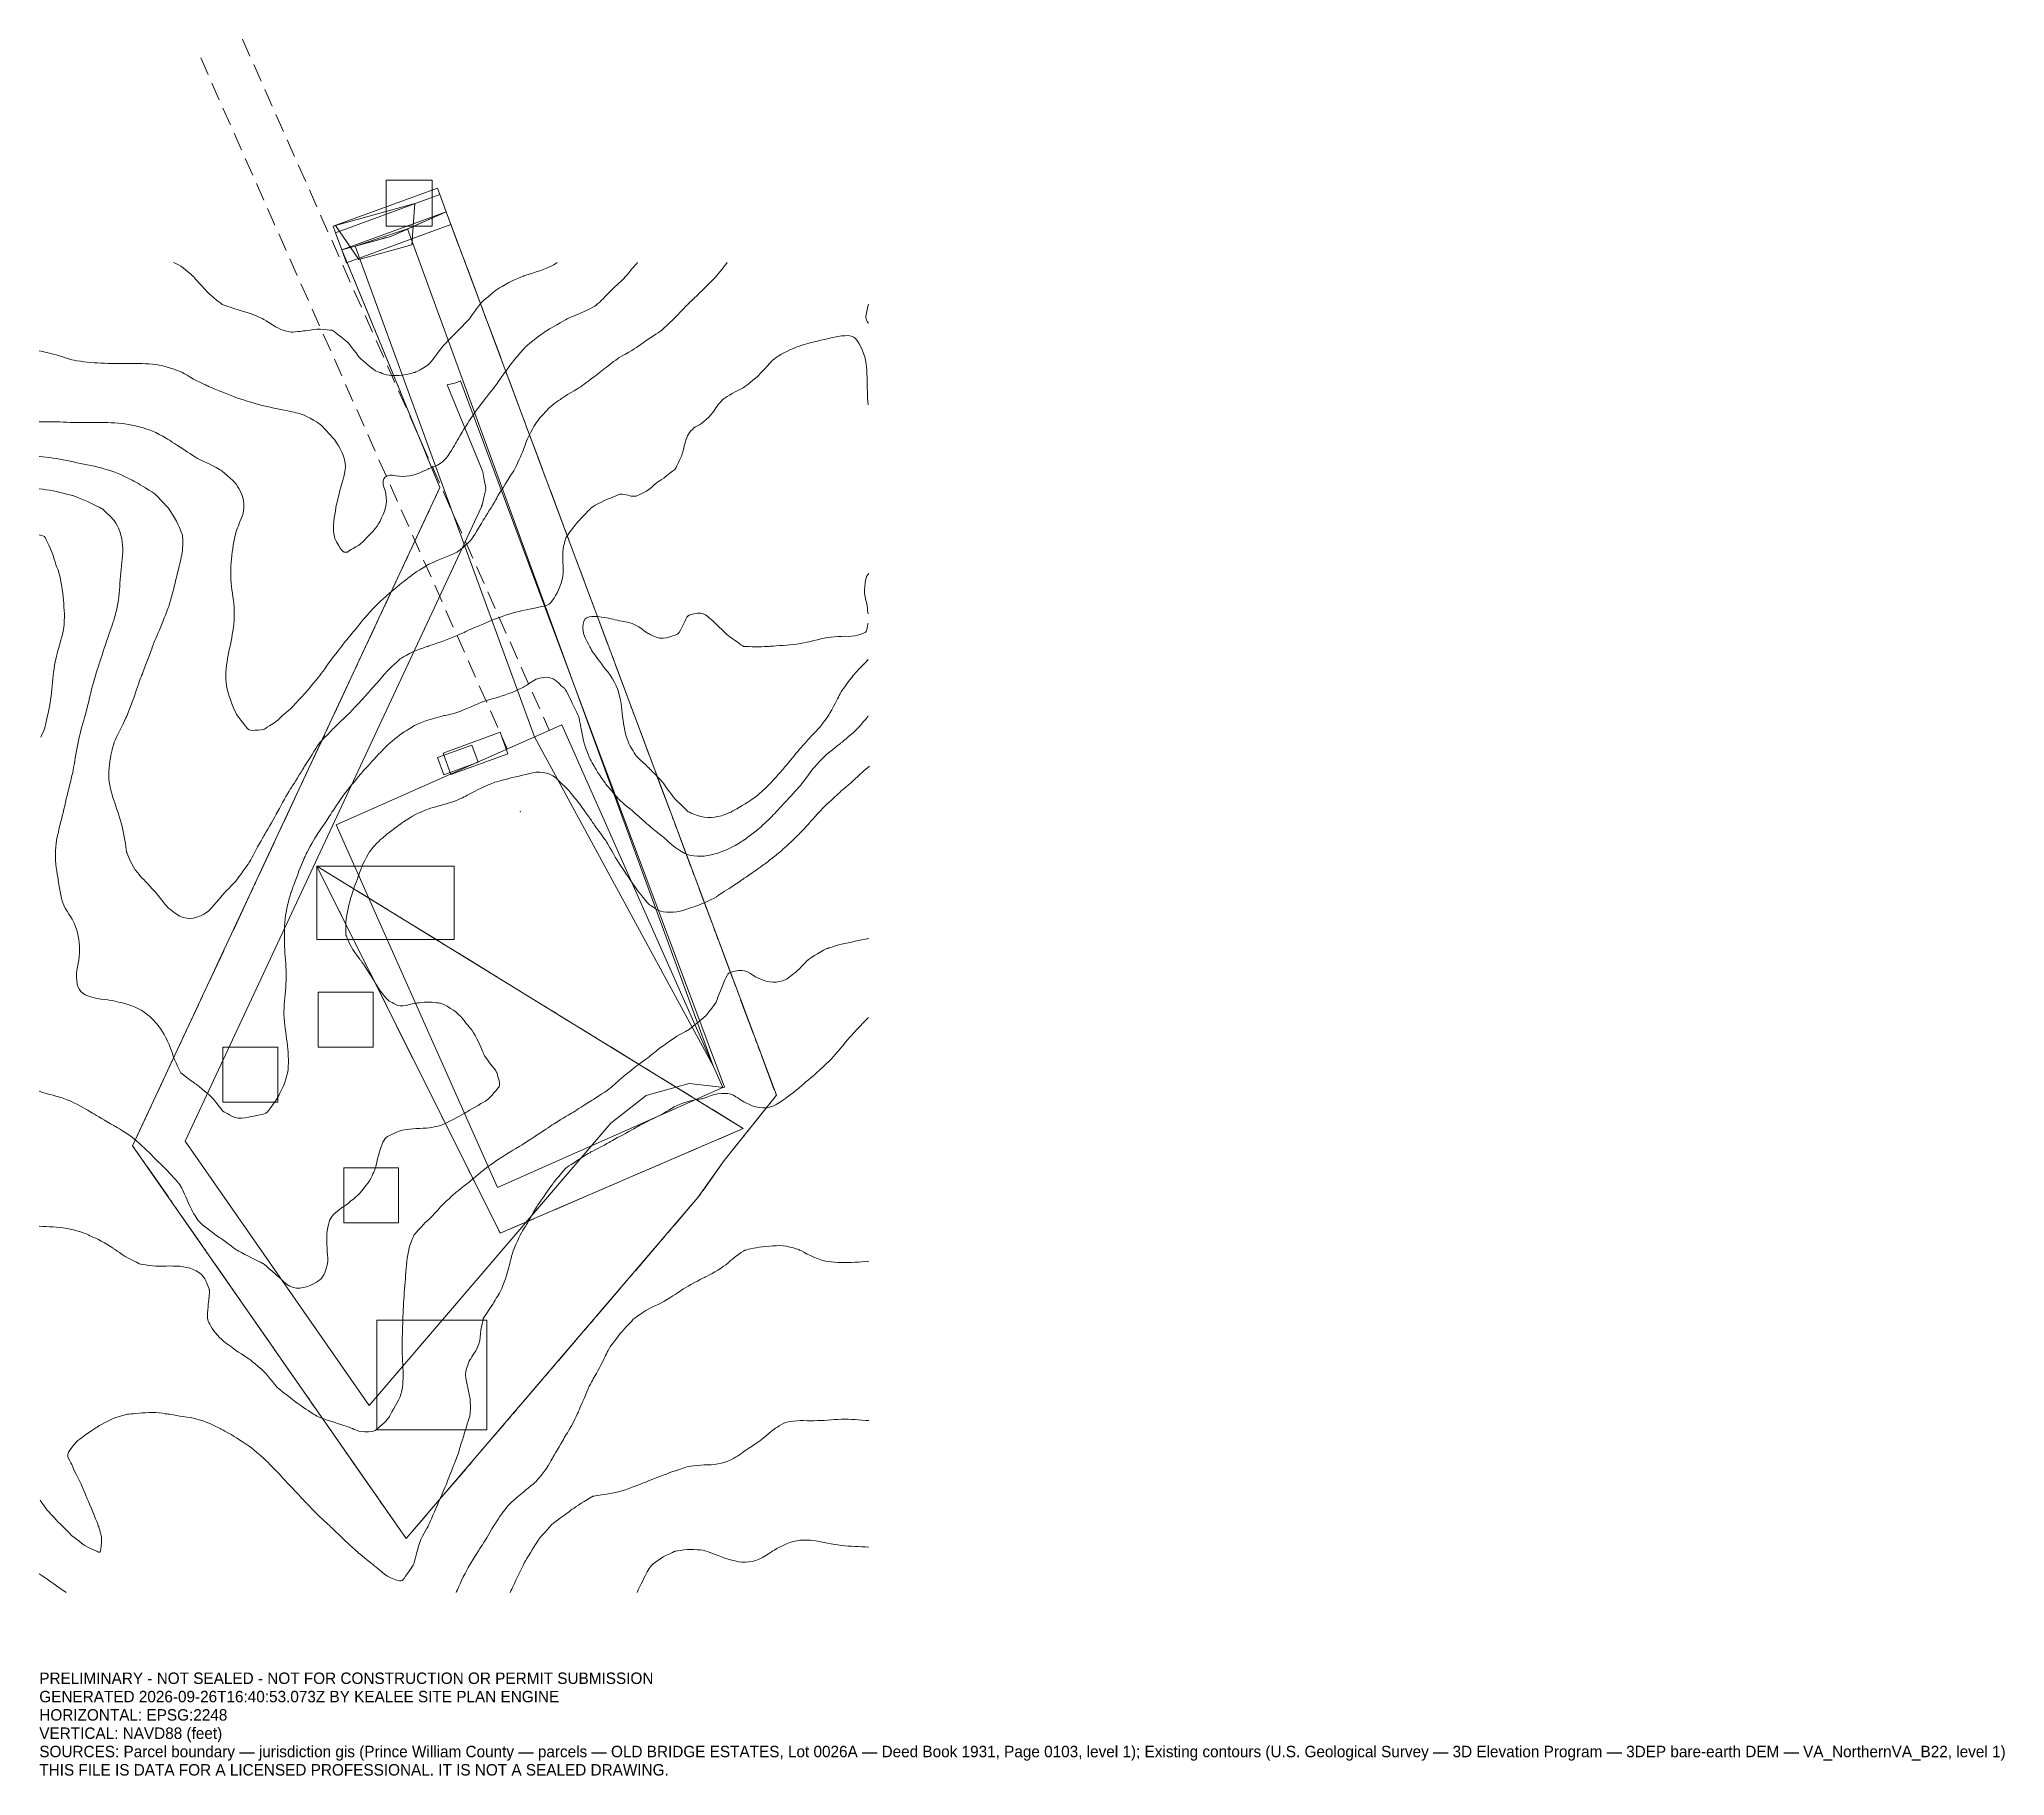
# Model space of a CAD drawing. Extents: x 1222639 to 1223069, y 366459 to 366838.
import ezdxf

# ---------------------------------------------------------------- set-up
doc = ezdxf.new("R2010")
doc.units = 0
doc.linetypes.add('DASHED', pattern=[6, 4, -2])
doc.linetypes.add('PHANTOM', pattern=[13, 8, -1, 1, -1, 1, -1])
for name, color, linetype, lineweight in [('C-ANNO-NPLT', 250, 'Continuous', 0), ('C-BLDG-FTPR-N', 6, 'Continuous', 0), ('C-LODS', 30, 'PHANTOM', 0), ('C-PVMT', 8, 'Continuous', 0), ('C-SITE-N', 6, 'Continuous', 0), ('C-STRM-AREA', 150, 'PHANTOM', 0), ('C-SWMG', 92, 'Continuous', 0), ('C-TOPO-MAJR-E', 32, 'DASHED', 0), ('C-TOPO-SPOT', 7, 'Continuous', 0), ('C-TOPO-SURF', 253, 'Continuous', 0), ('C-UTIL', 4, 'DASHED', 0), ('L-PLNT-TREE', 90, 'Continuous', 0), ('V-PROP-BNDY', 7, 'Continuous', 0)]:
    doc.layers.add(name, color=color, linetype=linetype, lineweight=lineweight)

msp = doc.modelspace()

# ---------------------------------------------------------------- texts
at = {"layer": 'C-ANNO-NPLT'}
for s, p in [('PRELIMINARY - NOT SEALED - NOT FOR CONSTRUCTION OR PERMIT SUBMISSION', (1222639.47, 366479.11)), ('GENERATED 2026-09-26T16:40:53.073Z BY KEALEE SITE PLAN ENGINE', (1222639.47, 366475.11)), ('HORIZONTAL: EPSG:2248', (1222639.47, 366471.11)), ('VERTICAL: NAVD88 (feet)', (1222639.47, 366467.11)), ('SOURCES: Parcel boundary — jurisdiction gis (Prince William County — parcels — OLD BRIDGE ESTATES, Lot 0026A — Deed Book 1931, Page 0103, level 1); Existing contours (U.S. Geological Survey — 3D Elevation Program — 3DEP bare-earth DEM — VA_NorthernVA_B22, level 1)', (1222639.47, 366463.11)), ('THIS FILE IS DATA FOR A LICENSED PROFESSIONAL. IT IS NOT A SEALED DRAWING.', (1222639.47, 366459.11))]:
    msp.add_text(s, height=2.5, dxfattribs=at).set_placement(p)

# ---------------------------------------------------------------- linework, layer by layer
at = {"layer": 'C-BLDG-FTPR-N'}
msp.add_lwpolyline([(1222753.56, 366688.61), (1222704.33, 366666.77), (1222739.5, 366587.52), (1222788.73, 366609.37), (1222753.56, 366688.61)], close=True, dxfattribs=at)
at = {"layer": 'C-LODS'}
msp.add_lwpolyline([(1222700.08, 366657.72), (1222740.1, 366577.54), (1222793.2, 366600.43), (1222700.08, 366657.72)], close=True, dxfattribs=at)
at = {"layer": 'C-PVMT'}
for points in [[(1222726.43, 366805.79), (1222703.67, 366797.47), (1222704.18, 366796.06), (1222726.95, 366804.38), (1222726.43, 366805.79)], [(1222704.12, 366797.62), (1222721.47, 366802.41), (1222720.84, 366793.42), (1222709.27, 366790.22), (1222704.12, 366797.62)], [(1222728.32, 366800.62), (1222705.56, 366792.31), (1222706.58, 366789.49), (1222729.35, 366797.81), (1222728.32, 366800.62)], [(1222719.86, 366796.87), (1222708.46, 366793.11), (1222747.6, 366685.97), (1222786.63, 366614.09), (1222719.86, 366796.87)], [(1222741.8, 366682.24), (1222740.09, 366686.94), (1222727.66, 366682.4), (1222729.37, 366677.7), (1222741.8, 366682.24)], [(1222733.95, 366684.16), (1222726.44, 366681.42), (1222727.81, 366677.66), (1222735.32, 366680.41), (1222733.95, 366684.16)]]:
    msp.add_lwpolyline(points, close=True, dxfattribs=at)
at = {"layer": 'C-SITE-N'}
for points in [[(1222671.35, 366597.64), (1222711.54, 366539.9), (1222764.31, 366601.57), (1222771.98, 366607.6), (1222781.37, 366610.24), (1222788.97, 366609.34), (1222789.07, 366609.47), (1222751.4, 366710.28), (1222751.4, 366710.28), (1222751.4, 366710.29), (1222751.35, 366710.42), (1222731.44, 366763.71), (1222730.43, 366763.27), (1222728.52, 366762.84), (1222736.2, 366744.2), (1222736.25, 366743.99), (1222736.36, 366743.8), (1222736.62, 366742.08), (1222736.96, 366740.37), (1222736.92, 366740.16), (1222736.95, 366739.95), (1222736.53, 366738.25), (1222736.19, 366736.54), (1222736.07, 366736.37), (1222736.02, 366736.16), (1222671.35, 366597.64)], [(1222700.08, 366657.72), (1222740.1, 366577.54), (1222793.2, 366600.43), (1222700.08, 366657.72)], [(1222700.08, 366641.72), (1222730.08, 366641.72), (1222730.08, 366657.72), (1222700.08, 366657.72), (1222700.08, 366641.72)]]:
    msp.add_lwpolyline(points, close=True, dxfattribs=at)
at = {"layer": 'C-STRM-AREA'}
msp.add_lwpolyline([(1222783.3, 366585.32), (1222719.58, 366510.85), (1222659.85, 366596.65), (1222726.96, 366740.39), (1222705.56, 366792.31), (1222716.23, 366795.26), (1222728.32, 366800.62), (1222760.72, 366713.92), (1222760.77, 366713.78), (1222800.42, 366607.67), (1222789.06, 366593.41), (1222783.3, 366585.32)], close=True, dxfattribs=at)
at = {"layer": 'C-SWMG'}
msp.add_lwpolyline([(1222713.21, 366534.59), (1222737.17, 366534.59), (1222737.17, 366558.55), (1222713.21, 366558.55), (1222713.21, 366534.59)], close=True, dxfattribs=at)
at = {"layer": 'C-TOPO-MAJR-E'}
for points in [[(1222770.07, 366789.53), (1222770.02, 366789.47), (1222769.93, 366789.36), (1222769.79, 366789.19), (1222769.61, 366788.97), (1222769.36, 366788.68), (1222769.04, 366788.3), (1222768.66, 366787.85), (1222768.22, 366787.32), (1222767.81, 366786.85), (1222767.43, 366786.43), (1222767.09, 366786.07), (1222766.79, 366785.76), (1222766.45, 366785.42), (1222766.06, 366785.05), (1222765.64, 366784.64), (1222765.17, 366784.2), (1222764.75, 366783.8), (1222764.37, 366783.43), (1222764.05, 366783.11), (1222763.77, 366782.82), (1222763.44, 366782.49), (1222763.07, 366782.12), (1222762.65, 366781.7), (1222762.19, 366781.24), (1222761.77, 366780.84), (1222761.39, 366780.51), (1222761.06, 366780.24), (1222760.78, 366780.04), (1222760.38, 366779.8), (1222759.86, 366779.52), (1222759.23, 366779.21), (1222758.48, 366778.86), (1222757.8, 366778.55), (1222757.18, 366778.28), (1222756.63, 366778.05), (1222756.15, 366777.85), (1222755.72, 366777.67), (1222755.35, 366777.5), (1222755.03, 366777.36), (1222754.76, 366777.23), (1222754.38, 366777.02), (1222753.87, 366776.74), (1222753.24, 366776.39), (1222752.49, 366775.96), (1222751.85, 366775.59), (1222751.33, 366775.28), (1222750.91, 366775.03), (1222750.6, 366774.84), (1222750.26, 366774.62), (1222749.89, 366774.38), (1222749.48, 366774.11), (1222749.04, 366773.81), (1222748.57, 366773.48), (1222748.07, 366773.1), (1222747.53, 366772.69), (1222746.97, 366772.24), (1222746.51, 366771.86), (1222746.13, 366771.54), (1222745.85, 366771.3), (1222745.66, 366771.13), (1222745.4, 366770.85), (1222745.06, 366770.48), (1222744.65, 366770), (1222744.16, 366769.43), (1222743.73, 366768.92), (1222743.35, 366768.47), (1222743.04, 366768.08), (1222742.78, 366767.76), (1222742.51, 366767.41), (1222742.22, 366767.03), (1222741.93, 366766.64), (1222741.62, 366766.21), (1222741.28, 366765.73), (1222740.91, 366765.2), (1222740.5, 366764.62), (1222740.06, 366763.99), (1222739.7, 366763.48), (1222739.44, 366763.11), (1222739.27, 366762.86), (1222739.18, 366762.75), (1222738.97, 366762.48), (1222738.63, 366762.05), (1222738.17, 366761.46), (1222737.58, 366760.71), (1222737.12, 366760.12), (1222736.78, 366759.7), (1222736.58, 366759.44), (1222736.51, 366759.34), (1222736.33, 366759.11), (1222736.05, 366758.73), (1222735.67, 366758.22), (1222735.18, 366757.57), (1222734.74, 366756.98), (1222734.37, 366756.46), (1222734.05, 366756.01), (1222733.79, 366755.61), (1222733.54, 366755.23), (1222733.29, 366754.86), (1222733.05, 366754.49), (1222732.81, 366754.13), (1222732.52, 366753.68), (1222732.18, 366753.13), (1222731.79, 366752.48), (1222731.35, 366751.73), (1222731, 366751.13), (1222730.74, 366750.68), (1222730.58, 366750.39), (1222730.51, 366750.25), (1222730.37, 366749.99), (1222730.15, 366749.61), (1222729.86, 366749.12), (1222729.48, 366748.52), (1222729.11, 366747.95), (1222728.74, 366747.4), (1222728.36, 366746.9), (1222727.98, 366746.42), (1222727.53, 366745.99), (1222727.01, 366745.62), (1222726.42, 366745.3), (1222725.75, 366745.03), (1222725.22, 366744.81), (1222724.85, 366744.66), (1222724.62, 366744.57), (1222724.54, 366744.54), (1222724.3, 366744.42), (1222723.88, 366744.23), (1222723.3, 366743.95), (1222722.55, 366743.59), (1222721.8, 366743.3), (1222721.06, 366743.08), (1222720.31, 366742.93), (1222719.56, 366742.85), (1222718.81, 366742.83), (1222718.06, 366742.86), (1222717.31, 366742.96), (1222716.57, 366743.11), (1222715.93, 366743.12), (1222715.42, 366742.98), (1222715.02, 366742.7), (1222714.74, 366742.27), (1222714.59, 366741.76), (1222714.58, 366741.17), (1222714.71, 366740.5), (1222714.97, 366739.75), (1222715.15, 366739), (1222715.25, 366738.25), (1222715.27, 366737.51), (1222715.2, 366736.76), (1222715.06, 366736.01), (1222714.85, 366735.26), (1222714.57, 366734.51), (1222714.22, 366733.76), (1222713.88, 366733.09), (1222713.55, 366732.5), (1222713.23, 366731.99), (1222712.92, 366731.56), (1222712.6, 366731.16), (1222712.29, 366730.78), (1222711.97, 366730.44), (1222711.65, 366730.12), (1222711.3, 366729.77), (1222710.93, 366729.4), (1222710.53, 366728.99), (1222710.1, 366728.55), (1222709.64, 366728.14), (1222709.14, 366727.77), (1222708.61, 366727.43), (1222708.04, 366727.12), (1222707.57, 366726.85), (1222707.2, 366726.63), (1222706.92, 366726.45), (1222706.74, 366726.32), (1222706.53, 366726.25), (1222706.31, 366726.25), (1222706.07, 366726.32), (1222705.81, 366726.45), (1222705.5, 366726.74), (1222705.16, 366727.18), (1222704.78, 366727.78), (1222704.36, 366728.52), (1222704.04, 366729.27), (1222703.83, 366730.02), (1222703.72, 366730.77), (1222703.71, 366731.52), (1222703.74, 366732.27), (1222703.79, 366733.02), (1222703.88, 366733.76), (1222703.99, 366734.51), (1222704.12, 366735.26), (1222704.25, 366736.01), (1222704.4, 366736.76), (1222704.57, 366737.51), (1222704.74, 366738.25), (1222704.92, 366739), (1222705.12, 366739.75), (1222705.32, 366740.5), (1222705.53, 366741.25), (1222705.73, 366742), (1222705.94, 366742.75), (1222706.14, 366743.49), (1222706.26, 366744.24), (1222706.3, 366744.99), (1222706.25, 366745.74), (1222706.11, 366746.49), (1222705.9, 366747.24), (1222705.61, 366747.99), (1222705.25, 366748.73), (1222704.81, 366749.48), (1222704.44, 366750.09), (1222704.14, 366750.56), (1222703.9, 366750.89), (1222703.73, 366751.08), (1222703.47, 366751.36), (1222703.13, 366751.73), (1222702.71, 366752.2), (1222702.21, 366752.76), (1222701.77, 366753.24), (1222701.39, 366753.63), (1222701.08, 366753.94), (1222700.84, 366754.16), (1222700.47, 366754.44), (1222699.97, 366754.76), (1222699.35, 366755.12), (1222698.6, 366755.53), (1222697.96, 366755.87), (1222697.42, 366756.13), (1222696.98, 366756.32), (1222696.65, 366756.43), (1222696.29, 366756.54), (1222695.92, 366756.65), (1222695.52, 366756.75), (1222695.11, 366756.86), (1222694.61, 366756.97), (1222694.03, 366757.1), (1222693.36, 366757.23), (1222692.61, 366757.37), (1222691.87, 366757.52), (1222691.12, 366757.67), (1222690.37, 366757.83), (1222689.62, 366757.99), (1222688.87, 366758.17), (1222688.12, 366758.35), (1222687.37, 366758.55), (1222686.63, 366758.76), (1222685.96, 366758.95), (1222685.37, 366759.12), (1222684.87, 366759.27), (1222684.44, 366759.4), (1222684.04, 366759.52), (1222683.67, 366759.64), (1222683.32, 366759.75), (1222683, 366759.86), (1222682.57, 366760.02), (1222682.03, 366760.22), (1222681.39, 366760.47), (1222680.64, 366760.76), (1222679.89, 366761.05), (1222679.14, 366761.36), (1222678.39, 366761.66), (1222677.64, 366761.98), (1222677.07, 366762.22), (1222676.66, 366762.39), (1222676.42, 366762.5), (1222676.35, 366762.53), (1222676.13, 366762.64), (1222675.76, 366762.81), (1222675.23, 366763.06), (1222674.55, 366763.38), (1222673.86, 366763.73), (1222673.16, 366764.1), (1222672.45, 366764.5), (1222671.73, 366764.93), (1222671.18, 366765.26), (1222670.81, 366765.48), (1222670.61, 366765.6), (1222670.58, 366765.62), (1222670.37, 366765.7), (1222669.98, 366765.84), (1222669.41, 366766.04), (1222668.66, 366766.31), (1222667.91, 366766.55), (1222667.17, 366766.76), (1222666.42, 366766.95), (1222665.67, 366767.11), (1222664.92, 366767.24), (1222664.17, 366767.34), (1222663.42, 366767.41), (1222662.67, 366767.45), (1222661.93, 366767.48), (1222661.18, 366767.5), (1222660.43, 366767.51), (1222659.68, 366767.51), (1222658.93, 366767.51), (1222658.18, 366767.5), (1222657.44, 366767.49), (1222656.69, 366767.48), (1222655.94, 366767.48), (1222655.19, 366767.49), (1222654.44, 366767.51), (1222653.69, 366767.55), (1222652.94, 366767.59), (1222652.2, 366767.63), (1222651.45, 366767.67), (1222650.7, 366767.72), (1222649.95, 366767.78), (1222649.2, 366767.86), (1222648.45, 366767.97), (1222647.7, 366768.09), (1222647.09, 366768.2), (1222646.61, 366768.3), (1222646.27, 366768.39), (1222646.06, 366768.46), (1222645.77, 366768.56), (1222645.4, 366768.68), (1222644.94, 366768.83), (1222644.4, 366769), (1222643.81, 366769.18), (1222643.16, 366769.37), (1222642.47, 366769.55), (1222641.72, 366769.74), (1222640.97, 366769.92), (1222640.22, 366770.08), (1222639.47, 366770.23)], [(1222789.68, 366789.53), (1222789.54, 366789.34), (1222789.24, 366788.96), (1222788.79, 366788.4), (1222788.2, 366787.66), (1222787.75, 366787.09), (1222787.45, 366786.72), (1222787.3, 366786.53), (1222787.3, 366786.52), (1222787.11, 366786.33), (1222786.74, 366785.96), (1222786.18, 366785.4), (1222785.44, 366784.66), (1222784.88, 366784.1), (1222784.51, 366783.72), (1222784.32, 366783.53), (1222784.31, 366783.52), (1222784.12, 366783.34), (1222783.74, 366782.97), (1222783.18, 366782.43), (1222782.43, 366781.71), (1222781.87, 366781.16), (1222781.48, 366780.79), (1222781.28, 366780.59), (1222781.26, 366780.57), (1222781.06, 366780.37), (1222780.69, 366779.99), (1222780.15, 366779.42), (1222779.43, 366778.67), (1222778.89, 366778.11), (1222778.52, 366777.73), (1222778.34, 366777.54), (1222778.33, 366777.53), (1222778.13, 366777.34), (1222777.76, 366776.98), (1222777.19, 366776.44), (1222776.44, 366775.73), (1222775.87, 366775.19), (1222775.48, 366774.82), (1222775.26, 366774.62), (1222775.22, 366774.6), (1222775.01, 366774.46), (1222774.64, 366774.22), (1222774.1, 366773.87), (1222773.39, 366773.42), (1222772.76, 366773), (1222772.2, 366772.63), (1222771.72, 366772.29), (1222771.31, 366772), (1222770.92, 366771.72), (1222770.55, 366771.45), (1222770.19, 366771.2), (1222769.85, 366770.96), (1222769.4, 366770.67), (1222768.86, 366770.34), (1222768.21, 366769.97), (1222767.46, 366769.56), (1222766.87, 366769.22), (1222766.42, 366768.97), (1222766.13, 366768.8), (1222765.98, 366768.71), (1222765.73, 366768.52), (1222765.35, 366768.25), (1222764.86, 366767.89), (1222764.26, 366767.43), (1222763.71, 366767.01), (1222763.23, 366766.64), (1222762.81, 366766.31), (1222762.46, 366766.01), (1222762.09, 366765.72), (1222761.72, 366765.42), (1222761.33, 366765.13), (1222760.94, 366764.83), (1222760.5, 366764.49), (1222760, 366764.12), (1222759.44, 366763.71), (1222758.84, 366763.26), (1222758.35, 366762.89), (1222757.97, 366762.62), (1222757.72, 366762.43), (1222757.57, 366762.33), (1222757.28, 366762.14), (1222756.83, 366761.87), (1222756.24, 366761.51), (1222755.49, 366761.07), (1222754.85, 366760.69), (1222754.32, 366760.36), (1222753.9, 366760.1), (1222753.59, 366759.89), (1222753.25, 366759.66), (1222752.88, 366759.41), (1222752.47, 366759.13), (1222752.03, 366758.83), (1222751.6, 366758.49), (1222751.17, 366758.11), (1222750.74, 366757.7), (1222750.32, 366757.26), (1222749.93, 366756.83), (1222749.55, 366756.43), (1222749.2, 366756.04), (1222748.87, 366755.67), (1222748.56, 366755.3), (1222748.27, 366754.92), (1222748, 366754.55), (1222747.74, 366754.17), (1222747.46, 366753.7), (1222747.14, 366753.13), (1222746.8, 366752.48), (1222746.42, 366751.73), (1222746.1, 366751.07), (1222745.86, 366750.5), (1222745.67, 366750.03), (1222745.56, 366749.64), (1222745.43, 366749.26), (1222745.29, 366748.89), (1222745.14, 366748.52), (1222744.97, 366748.16), (1222744.77, 366747.7), (1222744.53, 366747.14), (1222744.25, 366746.49), (1222743.93, 366745.74), (1222743.63, 366745.08), (1222743.33, 366744.5), (1222743.06, 366744.02), (1222742.79, 366743.62), (1222742.53, 366743.23), (1222742.29, 366742.85), (1222742.07, 366742.49), (1222741.85, 366742.14), (1222741.57, 366741.7), (1222741.23, 366741.15), (1222740.82, 366740.5), (1222740.35, 366739.75), (1222739.98, 366739.16), (1222739.71, 366738.73), (1222739.55, 366738.46), (1222739.49, 366738.35), (1222739.35, 366738.11), (1222739.13, 366737.74), (1222738.84, 366737.23), (1222738.48, 366736.59), (1222738.11, 366735.97), (1222737.73, 366735.35), (1222737.35, 366734.74), (1222736.97, 366734.15), (1222736.66, 366733.66), (1222736.43, 366733.29), (1222736.27, 366733.02), (1222736.19, 366732.87), (1222736.01, 366732.57), (1222735.74, 366732.12), (1222735.39, 366731.52), (1222734.94, 366730.77), (1222734.56, 366730.14), (1222734.23, 366729.62), (1222733.95, 366729.21), (1222733.73, 366728.92), (1222733.43, 366728.59), (1222733.04, 366728.22), (1222732.57, 366727.8), (1222732.02, 366727.34), (1222731.55, 366726.96), (1222731.18, 366726.66), (1222730.9, 366726.45), (1222730.7, 366726.31), (1222730.37, 366726.13), (1222729.9, 366725.92), (1222729.29, 366725.66), (1222728.54, 366725.36), (1222727.8, 366725.06), (1222727.08, 366724.76), (1222726.36, 366724.45), (1222725.65, 366724.13), (1222725.11, 366723.89), (1222724.74, 366723.72), (1222724.53, 366723.63), (1222724.49, 366723.61), (1222724.27, 366723.49), (1222723.87, 366723.25), (1222723.3, 366722.9), (1222722.55, 366722.45), (1222721.91, 366722.04), (1222721.37, 366721.67), (1222720.93, 366721.35), (1222720.6, 366721.08), (1222720.25, 366720.8), (1222719.88, 366720.5), (1222719.48, 366720.21), (1222719.06, 366719.9), (1222718.62, 366719.56), (1222718.16, 366719.18), (1222717.67, 366718.78), (1222717.15, 366718.33), (1222716.71, 366717.96), (1222716.33, 366717.64), (1222716.03, 366717.39), (1222715.8, 366717.19), (1222715.47, 366716.91), (1222715.05, 366716.54), (1222714.54, 366716.07), (1222713.94, 366715.51), (1222713.46, 366715.06), (1222713.08, 366714.71), (1222712.82, 366714.45), (1222712.67, 366714.31), (1222712.43, 366714.04), (1222712.09, 366713.67), (1222711.66, 366713.18), (1222711.13, 366712.58), (1222710.68, 366712.07), (1222710.3, 366711.64), (1222710.01, 366711.29), (1222709.79, 366711.02), (1222709.52, 366710.7), (1222709.22, 366710.33), (1222708.87, 366709.9), (1222708.49, 366709.42), (1222708.11, 366708.95), (1222707.73, 366708.49), (1222707.36, 366708.04), (1222707, 366707.62), (1222706.67, 366707.21), (1222706.36, 366706.84), (1222706.08, 366706.49), (1222705.83, 366706.17), (1222705.52, 366705.78), (1222705.14, 366705.3), (1222704.71, 366704.74), (1222704.21, 366704.11), (1222703.82, 366703.6), (1222703.53, 366703.23), (1222703.34, 366702.98), (1222703.26, 366702.87), (1222703.07, 366702.6), (1222702.76, 366702.17), (1222702.34, 366701.58), (1222701.8, 366700.83), (1222701.37, 366700.23), (1222701.03, 366699.77), (1222700.8, 366699.46), (1222700.67, 366699.29), (1222700.45, 366699.02), (1222700.15, 366698.65), (1222699.76, 366698.17), (1222699.28, 366697.59), (1222698.86, 366697.07), (1222698.48, 366696.62), (1222698.16, 366696.23), (1222697.89, 366695.9), (1222697.58, 366695.55), (1222697.24, 366695.18), (1222696.86, 366694.78), (1222696.45, 366694.36), (1222696.05, 366693.94), (1222695.68, 366693.54), (1222695.32, 366693.14), (1222694.99, 366692.75), (1222694.63, 366692.37), (1222694.24, 366692), (1222693.82, 366691.63), (1222693.37, 366691.27), (1222692.96, 366690.92), (1222692.59, 366690.59), (1222692.25, 366690.26), (1222691.95, 366689.95), (1222691.55, 366689.61), (1222691.05, 366689.24), (1222690.46, 366688.83), (1222689.77, 366688.39), (1222689.24, 366688.05), (1222688.87, 366687.8), (1222688.65, 366687.66), (1222688.59, 366687.61), (1222688.36, 366687.55), (1222687.95, 366687.5), (1222687.37, 366687.44), (1222686.63, 366687.38), (1222686.03, 366687.36), (1222685.58, 366687.39), (1222685.27, 366687.45), (1222685.12, 366687.56), (1222684.87, 366687.84), (1222684.51, 366688.27), (1222684.04, 366688.85), (1222683.47, 366689.6), (1222683.04, 366690.18), (1222682.74, 366690.57), (1222682.58, 366690.79), (1222682.55, 366690.83), (1222682.45, 366691.04), (1222682.29, 366691.41), (1222682.05, 366691.95), (1222681.75, 366692.66), (1222681.46, 366693.38), (1222681.19, 366694.1), (1222680.94, 366694.84), (1222680.71, 366695.59), (1222680.52, 366696.34), (1222680.38, 366697.09), (1222680.28, 366697.84), (1222680.22, 366698.59), (1222680.2, 366699.33), (1222680.22, 366700.08), (1222680.28, 366700.83), (1222680.37, 366701.58), (1222680.48, 366702.33), (1222680.6, 366703.08), (1222680.74, 366703.82), (1222680.89, 366704.57), (1222681.04, 366705.32), (1222681.19, 366706.07), (1222681.34, 366706.82), (1222681.49, 366707.57), (1222681.62, 366708.32), (1222681.74, 366709.06), (1222681.85, 366709.81), (1222681.94, 366710.56), (1222682, 366711.31), (1222682.03, 366712.06), (1222682.04, 366712.81), (1222682.03, 366713.55), (1222681.99, 366714.3), (1222681.93, 366715.05), (1222681.85, 366715.8), (1222681.74, 366716.55), (1222681.64, 366717.3), (1222681.55, 366718.05), (1222681.46, 366718.79), (1222681.37, 366719.54), (1222681.31, 366720.29), (1222681.28, 366721.04), (1222681.27, 366721.79), (1222681.29, 366722.54), (1222681.33, 366723.29), (1222681.38, 366724.03), (1222681.44, 366724.78), (1222681.53, 366725.53), (1222681.62, 366726.28), (1222681.72, 366727.03), (1222681.83, 366727.78), (1222681.95, 366728.52), (1222682.07, 366729.17), (1222682.18, 366729.72), (1222682.28, 366730.16), (1222682.37, 366730.5), (1222682.48, 366730.85), (1222682.62, 366731.23), (1222682.77, 366731.62), (1222682.95, 366732.03), (1222683.14, 366732.52), (1222683.37, 366733.1), (1222683.61, 366733.76), (1222683.88, 366734.51), (1222684.06, 366735.26), (1222684.15, 366736.01), (1222684.15, 366736.76), (1222684.05, 366737.51), (1222683.89, 366738.22), (1222683.67, 366738.9), (1222683.39, 366739.55), (1222683.04, 366740.16), (1222682.75, 366740.65), (1222682.52, 366741.03), (1222682.35, 366741.28), (1222682.25, 366741.42), (1222682.01, 366741.66), (1222681.64, 366742.01), (1222681.13, 366742.47), (1222680.48, 366743.04), (1222679.93, 366743.51), (1222679.46, 366743.88), (1222679.09, 366744.16), (1222678.81, 366744.34), (1222678.48, 366744.54), (1222678.1, 366744.75), (1222677.68, 366744.98), (1222677.22, 366745.22), (1222676.68, 366745.49), (1222676.08, 366745.79), (1222675.4, 366746.11), (1222674.65, 366746.46), (1222674.03, 366746.76), (1222673.55, 366747.01), (1222673.2, 366747.22), (1222672.98, 366747.38), (1222672.68, 366747.58), (1222672.31, 366747.83), (1222671.85, 366748.13), (1222671.33, 366748.47), (1222670.78, 366748.83), (1222670.21, 366749.21), (1222669.62, 366749.6), (1222669.01, 366750), (1222668.52, 366750.32), (1222668.14, 366750.57), (1222667.89, 366750.74), (1222667.75, 366750.82), (1222667.46, 366751), (1222667.01, 366751.25), (1222666.42, 366751.59), (1222665.67, 366752.01), (1222664.92, 366752.39), (1222664.19, 366752.72), (1222663.45, 366753), (1222662.72, 366753.24), (1222662.17, 366753.42), (1222661.8, 366753.54), (1222661.6, 366753.61), (1222661.58, 366753.61), (1222661.38, 366753.66), (1222661, 366753.74), (1222660.43, 366753.87), (1222659.68, 366754.03), (1222658.93, 366754.17), (1222658.18, 366754.28), (1222657.44, 366754.37), (1222656.69, 366754.44), (1222655.94, 366754.5), (1222655.19, 366754.55), (1222654.44, 366754.58), (1222653.69, 366754.61), (1222652.94, 366754.62), (1222652.2, 366754.63), (1222651.45, 366754.62), (1222650.7, 366754.61), (1222649.95, 366754.6), (1222649.2, 366754.59), (1222648.45, 366754.59), (1222647.7, 366754.6), (1222646.96, 366754.61), (1222646.21, 366754.63), (1222645.46, 366754.65), (1222644.71, 366754.69), (1222643.96, 366754.72), (1222643.21, 366754.74), (1222642.47, 366754.76), (1222641.72, 366754.76), (1222640.97, 366754.77), (1222640.22, 366754.76), (1222639.47, 366754.75)], [(1222752.57, 366789.53), (1222752.5, 366789.48), (1222752.35, 366789.38), (1222752.12, 366789.23), (1222751.82, 366789.04), (1222751.41, 366788.82), (1222750.88, 366788.58), (1222750.25, 366788.32), (1222749.5, 366788.03), (1222748.75, 366787.76), (1222748, 366787.5), (1222747.25, 366787.24), (1222746.5, 366787), (1222745.93, 366786.82), (1222745.51, 366786.68), (1222745.27, 366786.6), (1222745.2, 366786.57), (1222744.98, 366786.48), (1222744.6, 366786.33), (1222744.08, 366786.12), (1222743.4, 366785.85), (1222742.71, 366785.53), (1222742, 366785.17), (1222741.27, 366784.77), (1222740.52, 366784.32), (1222739.95, 366783.98), (1222739.55, 366783.74), (1222739.33, 366783.61), (1222739.29, 366783.58), (1222739.08, 366783.41), (1222738.71, 366783.11), (1222738.17, 366782.66), (1222737.46, 366782.07), (1222736.89, 366781.59), (1222736.46, 366781.22), (1222736.16, 366780.95), (1222736, 366780.79), (1222735.75, 366780.48), (1222735.4, 366780.02), (1222734.96, 366779.42), (1222734.43, 366778.67), (1222734.01, 366778.09), (1222733.72, 366777.68), (1222733.54, 366777.43), (1222733.49, 366777.35), (1222733.29, 366777.12), (1222732.93, 366776.75), (1222732.43, 366776.23), (1222731.79, 366775.56), (1222731.28, 366775.04), (1222730.9, 366774.66), (1222730.66, 366774.42), (1222730.56, 366774.33), (1222730.33, 366774.1), (1222729.96, 366773.73), (1222729.46, 366773.21), (1222728.82, 366772.55), (1222728.32, 366772.02), (1222727.94, 366771.63), (1222727.7, 366771.37), (1222727.59, 366771.24), (1222727.39, 366770.99), (1222727.1, 366770.61), (1222726.73, 366770.12), (1222726.28, 366769.5), (1222725.86, 366768.94), (1222725.49, 366768.44), (1222725.15, 366768.01), (1222724.86, 366767.64), (1222724.46, 366767.27), (1222723.96, 366766.89), (1222723.34, 366766.52), (1222722.62, 366766.14), (1222722.07, 366765.85), (1222721.7, 366765.66), (1222721.5, 366765.56), (1222721.47, 366765.54), (1222721.26, 366765.49), (1222720.88, 366765.39), (1222720.31, 366765.26), (1222719.56, 366765.08), (1222718.81, 366764.95), (1222718.06, 366764.88), (1222717.31, 366764.86), (1222716.57, 366764.88), (1222715.9, 366764.95), (1222715.31, 366765.04), (1222714.79, 366765.17), (1222714.36, 366765.33), (1222713.96, 366765.49), (1222713.59, 366765.63), (1222713.24, 366765.77), (1222712.92, 366765.89), (1222712.51, 366766.15), (1222712, 366766.52), (1222711.39, 366767.02), (1222710.69, 366767.64), (1222710.15, 366768.11), (1222709.77, 366768.45), (1222709.56, 366768.63), (1222709.52, 366768.68), (1222709.35, 366768.88), (1222709.06, 366769.26), (1222708.64, 366769.8), (1222708.09, 366770.5), (1222707.63, 366771.09), (1222707.26, 366771.56), (1222706.97, 366771.91), (1222706.77, 366772.14), (1222706.44, 366772.45), (1222706, 366772.82), (1222705.43, 366773.27), (1222704.75, 366773.78), (1222704.22, 366774.18), (1222703.84, 366774.47), (1222703.62, 366774.63), (1222703.56, 366774.68), (1222703.33, 366774.74), (1222702.92, 366774.8), (1222702.34, 366774.87), (1222701.6, 366774.95), (1222700.85, 366774.98), (1222700.1, 366774.96), (1222699.35, 366774.9), (1222698.6, 366774.8), (1222698, 366774.72), (1222697.54, 366774.66), (1222697.23, 366774.61), (1222697.06, 366774.59), (1222696.79, 366774.56), (1222696.42, 366774.51), (1222695.94, 366774.45), (1222695.36, 366774.38), (1222694.86, 366774.34), (1222694.44, 366774.34), (1222694.11, 366774.38), (1222693.85, 366774.45), (1222693.54, 366774.54), (1222693.16, 366774.65), (1222692.73, 366774.79), (1222692.23, 366774.94), (1222691.68, 366775.18), (1222691.05, 366775.51), (1222690.37, 366775.92), (1222689.62, 366776.42), (1222689, 366776.82), (1222688.52, 366777.12), (1222688.17, 366777.31), (1222687.96, 366777.41), (1222687.66, 366777.53), (1222687.29, 366777.69), (1222686.83, 366777.88), (1222686.3, 366778.1), (1222685.72, 366778.32), (1222685.08, 366778.54), (1222684.38, 366778.76), (1222683.63, 366778.99), (1222682.88, 366779.22), (1222682.14, 366779.46), (1222681.39, 366779.7), (1222680.64, 366779.96), (1222680.06, 366780.16), (1222679.64, 366780.31), (1222679.39, 366780.41), (1222679.3, 366780.47), (1222679.08, 366780.64), (1222678.7, 366780.93), (1222678.18, 366781.35), (1222677.52, 366781.89), (1222676.97, 366782.34), (1222676.55, 366782.71), (1222676.25, 366783.01), (1222676.07, 366783.22), (1222675.8, 366783.53), (1222675.42, 366783.95), (1222674.95, 366784.46), (1222674.38, 366785.07), (1222673.93, 366785.57), (1222673.59, 366785.94), (1222673.37, 366786.2), (1222673.27, 366786.33), (1222673.03, 366786.57), (1222672.65, 366786.91), (1222672.14, 366787.35), (1222671.5, 366787.9), (1222670.91, 366788.36), (1222670.37, 366788.73), (1222669.88, 366789.02), (1222669.44, 366789.22), (1222669.12, 366789.37), (1222668.9, 366789.48), (1222668.79, 366789.53)], [(1222820.53, 366780.44), (1222820.39, 366779.96), (1222820.33, 366779.57), (1222820.26, 366779.19), (1222820.19, 366778.82), (1222820.11, 366778.45), (1222820.03, 366778.09), (1222819.99, 366777.76), (1222819.99, 366777.47), (1222820.03, 366777.21), (1222820.11, 366776.97), (1222820.28, 366776.67), (1222820.53, 366776.3)], [(1222820.48, 366758.46), (1222820.41, 366759.21), (1222820.36, 366759.96), (1222820.32, 366760.71), (1222820.3, 366761.46), (1222820.28, 366762.11), (1222820.26, 366762.68), (1222820.25, 366763.15), (1222820.24, 366763.53), (1222820.23, 366763.91), (1222820.23, 366764.28), (1222820.22, 366764.66), (1222820.21, 366765.02), (1222820.19, 366765.49), (1222820.15, 366766.04), (1222820.1, 366766.7), (1222820.04, 366767.45), (1222819.91, 366768.19), (1222819.72, 366768.94), (1222819.48, 366769.69), (1222819.17, 366770.44), (1222818.84, 366771.13), (1222818.51, 366771.76), (1222818.15, 366772.34), (1222817.79, 366772.86), (1222817.33, 366773.24), (1222816.77, 366773.48), (1222816.11, 366773.59), (1222815.37, 366773.56), (1222814.62, 366773.5), (1222813.87, 366773.4), (1222813.12, 366773.26), (1222812.37, 366773.08), (1222811.62, 366772.9), (1222810.87, 366772.73), (1222810.13, 366772.55), (1222809.38, 366772.37), (1222808.69, 366772.2), (1222808.08, 366772.04), (1222807.52, 366771.9), (1222807.04, 366771.76), (1222806.61, 366771.64), (1222806.23, 366771.54), (1222805.91, 366771.44), (1222805.65, 366771.36), (1222805.27, 366771.22), (1222804.76, 366771.03), (1222804.14, 366770.77), (1222803.39, 366770.46), (1222802.69, 366770.14), (1222802.03, 366769.8), (1222801.41, 366769.46), (1222800.84, 366769.1), (1222800.37, 366768.79), (1222800, 366768.52), (1222799.72, 366768.3), (1222799.54, 366768.12), (1222799.28, 366767.84), (1222798.93, 366767.47), (1222798.49, 366767), (1222797.97, 366766.43), (1222797.52, 366765.94), (1222797.14, 366765.53), (1222796.84, 366765.2), (1222796.62, 366764.94), (1222796.29, 366764.63), (1222795.85, 366764.26), (1222795.31, 366763.82), (1222794.67, 366763.33), (1222794.16, 366762.93), (1222793.79, 366762.64), (1222793.55, 366762.46), (1222793.44, 366762.37), (1222793.18, 366762.21), (1222792.75, 366761.98), (1222792.16, 366761.67), (1222791.41, 366761.28), (1222790.75, 366760.93), (1222790.16, 366760.59), (1222789.66, 366760.29), (1222789.24, 366760.01), (1222788.84, 366759.7), (1222788.47, 366759.36), (1222788.12, 366758.99), (1222787.79, 366758.58), (1222787.49, 366758.2), (1222787.23, 366757.82), (1222786.99, 366757.46), (1222786.79, 366757.11), (1222786.5, 366756.72), (1222786.13, 366756.28), (1222785.67, 366755.78), (1222785.12, 366755.24), (1222784.6, 366754.79), (1222784.11, 366754.41), (1222783.64, 366754.12), (1222783.2, 366753.91), (1222782.79, 366753.67), (1222782.42, 366753.41), (1222782.08, 366753.11), (1222781.77, 366752.79), (1222781.49, 366752.44), (1222781.25, 366752.07), (1222781.03, 366751.67), (1222780.84, 366751.24), (1222780.66, 366750.74), (1222780.49, 366750.15), (1222780.32, 366749.48), (1222780.16, 366748.73), (1222779.95, 366747.99), (1222779.69, 366747.24), (1222779.38, 366746.49), (1222779.01, 366745.74), (1222778.72, 366745.16), (1222778.52, 366744.76), (1222778.4, 366744.53), (1222778.37, 366744.47), (1222778.16, 366744.28), (1222777.76, 366743.96), (1222777.19, 366743.51), (1222776.44, 366742.93), (1222775.83, 366742.47), (1222775.35, 366742.12), (1222775, 366741.9), (1222774.78, 366741.79), (1222774.49, 366741.58), (1222774.12, 366741.29), (1222773.66, 366740.9), (1222773.13, 366740.42), (1222772.59, 366739.99), (1222772.04, 366739.62), (1222771.49, 366739.3), (1222770.93, 366739.03), (1222770.46, 366738.82), (1222770.09, 366738.66), (1222769.8, 366738.55), (1222769.62, 366738.5), (1222769.42, 366738.48), (1222769.2, 366738.48), (1222768.97, 366738.5), (1222768.73, 366738.55), (1222768.43, 366738.62), (1222768.05, 366738.7), (1222767.61, 366738.79), (1222767.1, 366738.89), (1222766.67, 366738.94), (1222766.32, 366738.94), (1222766.05, 366738.89), (1222765.85, 366738.79), (1222765.57, 366738.66), (1222765.19, 366738.5), (1222764.73, 366738.31), (1222764.18, 366738.1), (1222763.57, 366737.85), (1222762.92, 366737.56), (1222762.22, 366737.23), (1222761.47, 366736.86), (1222760.87, 366736.54), (1222760.41, 366736.27), (1222760.1, 366736.05), (1222759.94, 366735.88), (1222759.67, 366735.61), (1222759.29, 366735.23), (1222758.81, 366734.74), (1222758.23, 366734.14), (1222757.76, 366733.66), (1222757.4, 366733.28), (1222757.15, 366733.02), (1222757.01, 366732.87), (1222756.77, 366732.57), (1222756.41, 366732.12), (1222755.96, 366731.52), (1222755.39, 366730.77), (1222754.96, 366730.18), (1222754.65, 366729.73), (1222754.48, 366729.45), (1222754.43, 366729.31), (1222754.36, 366729.06), (1222754.26, 366728.68), (1222754.13, 366728.19), (1222753.97, 366727.57), (1222753.85, 366726.93), (1222753.79, 366726.25), (1222753.77, 366725.53), (1222753.8, 366724.78), (1222753.83, 366724.03), (1222753.84, 366723.29), (1222753.85, 366722.54), (1222753.85, 366721.79), (1222753.78, 366721.04), (1222753.64, 366720.29), (1222753.43, 366719.54), (1222753.14, 366718.79), (1222752.84, 366718.09), (1222752.53, 366717.44), (1222752.2, 366716.83), (1222751.87, 366716.26), (1222751.57, 366715.8), (1222751.29, 366715.42), (1222751.04, 366715.14), (1222750.82, 366714.96), (1222750.52, 366714.79), (1222750.15, 366714.64), (1222749.7, 366714.51), (1222749.17, 366714.39), (1222748.59, 366714.27), (1222747.95, 366714.14), (1222747.25, 366714), (1222746.5, 366713.84), (1222745.76, 366713.69), (1222745.01, 366713.52), (1222744.26, 366713.35), (1222743.51, 366713.17), (1222742.76, 366712.97), (1222742.01, 366712.75), (1222741.27, 366712.52), (1222740.52, 366712.26), (1222739.93, 366712.05), (1222739.5, 366711.9), (1222739.23, 366711.8), (1222739.12, 366711.75), (1222738.88, 366711.65), (1222738.5, 366711.49), (1222738, 366711.27), (1222737.36, 366710.99), (1222736.69, 366710.7), (1222736, 366710.41), (1222735.28, 366710.11), (1222734.53, 366709.8), (1222733.89, 366709.53), (1222733.35, 366709.29), (1222732.92, 366709.09), (1222732.59, 366708.93), (1222732.24, 366708.77), (1222731.86, 366708.59), (1222731.47, 366708.42), (1222731.04, 366708.24), (1222730.54, 366708.02), (1222729.96, 366707.78), (1222729.29, 366707.52), (1222728.54, 366707.22), (1222727.79, 366706.93), (1222727.04, 366706.66), (1222726.3, 366706.39), (1222725.55, 366706.13), (1222724.98, 366705.94), (1222724.58, 366705.8), (1222724.36, 366705.73), (1222724.32, 366705.72), (1222724.12, 366705.65), (1222723.74, 366705.52), (1222723.2, 366705.34), (1222722.49, 366705.1), (1222721.77, 366704.82), (1222721.05, 366704.5), (1222720.31, 366704.14), (1222719.56, 366703.74), (1222718.97, 366703.42), (1222718.53, 366703.16), (1222718.25, 366702.98), (1222718.13, 366702.87), (1222717.88, 366702.64), (1222717.51, 366702.28), (1222717.01, 366701.81), (1222716.38, 366701.22), (1222715.88, 366700.73), (1222715.5, 366700.36), (1222715.25, 366700.09), (1222715.12, 366699.94), (1222714.87, 366699.65), (1222714.49, 366699.21), (1222714, 366698.64), (1222713.38, 366697.93), (1222712.91, 366697.39), (1222712.58, 366697.01), (1222712.4, 366696.81), (1222712.37, 366696.77), (1222712.17, 366696.56), (1222711.82, 366696.16), (1222711.31, 366695.59), (1222710.64, 366694.84), (1222710.13, 366694.27), (1222709.77, 366693.87), (1222709.57, 366693.65), (1222709.52, 366693.6), (1222709.32, 366693.39), (1222708.96, 366693.02), (1222708.44, 366692.48), (1222707.77, 366691.78), (1222707.25, 366691.23), (1222706.87, 366690.85), (1222706.65, 366690.61), (1222706.57, 366690.54), (1222706.34, 366690.31), (1222705.95, 366689.94), (1222705.4, 366689.42), (1222704.69, 366688.74), (1222704.15, 366688.23), (1222703.78, 366687.87), (1222703.57, 366687.67), (1222703.53, 366687.62), (1222703.33, 366687.42), (1222702.97, 366687.04), (1222702.45, 366686.5), (1222701.78, 366685.8), (1222701.25, 366685.25), (1222700.88, 366684.85), (1222700.65, 366684.61), (1222700.58, 366684.52), (1222700.42, 366684.29), (1222700.18, 366683.91), (1222699.85, 366683.4), (1222699.43, 366682.74), (1222699.03, 366682.11), (1222698.66, 366681.52), (1222698.31, 366680.96), (1222697.98, 366680.44), (1222697.69, 366679.99), (1222697.46, 366679.62), (1222697.27, 366679.32), (1222697.13, 366679.09), (1222696.92, 366678.73), (1222696.62, 366678.25), (1222696.24, 366677.63), (1222695.77, 366676.88), (1222695.39, 366676.26), (1222695.09, 366675.77), (1222694.86, 366675.41), (1222694.71, 366675.18), (1222694.52, 366674.88), (1222694.28, 366674.51), (1222694.01, 366674.06), (1222693.69, 366673.54), (1222693.34, 366672.96), (1222692.98, 366672.33), (1222692.6, 366671.64), (1222692.2, 366670.89), (1222691.9, 366670.32), (1222691.68, 366669.91), (1222691.56, 366669.69), (1222691.53, 366669.63), (1222691.42, 366669.42), (1222691.21, 366669.04), (1222690.91, 366668.51), (1222690.53, 366667.82), (1222690.15, 366667.14), (1222689.77, 366666.47), (1222689.4, 366665.82), (1222689.04, 366665.19), (1222688.75, 366664.69), (1222688.53, 366664.31), (1222688.39, 366664.07), (1222688.31, 366663.95), (1222688.15, 366663.68), (1222687.9, 366663.25), (1222687.57, 366662.66), (1222687.15, 366661.91), (1222686.77, 366661.22), (1222686.43, 366660.6), (1222686.14, 366660.05), (1222685.88, 366659.55), (1222685.65, 366659.12), (1222685.43, 366658.74), (1222685.23, 366658.43), (1222685.05, 366658.18), (1222684.78, 366657.8), (1222684.42, 366657.3), (1222683.98, 366656.67), (1222683.45, 366655.92), (1222683.04, 366655.35), (1222682.76, 366654.94), (1222682.6, 366654.71), (1222682.56, 366654.66), (1222682.37, 366654.44), (1222682.02, 366654.07), (1222681.5, 366653.53), (1222680.83, 366652.84), (1222680.31, 366652.3), (1222679.93, 366651.9), (1222679.71, 366651.64), (1222679.63, 366651.53), (1222679.43, 366651.29), (1222679.1, 366650.92), (1222678.65, 366650.41), (1222678.07, 366649.77), (1222677.59, 366649.23), (1222677.22, 366648.79), (1222676.94, 366648.46), (1222676.78, 366648.22), (1222676.46, 366647.94), (1222676, 366647.61), (1222675.4, 366647.25), (1222674.65, 366646.83), (1222673.9, 366646.54), (1222673.15, 366646.35), (1222672.4, 366646.28), (1222671.66, 366646.33), (1222670.91, 366646.51), (1222670.16, 366646.82), (1222669.41, 366647.26), (1222668.66, 366647.83), (1222668.09, 366648.27), (1222667.71, 366648.57), (1222667.5, 366648.74), (1222667.48, 366648.77), (1222667.31, 366648.98), (1222666.99, 366649.36), (1222666.54, 366649.93), (1222665.93, 366650.68), (1222665.45, 366651.28), (1222665.09, 366651.72), (1222664.85, 366652.02), (1222664.73, 366652.16), (1222664.49, 366652.42), (1222664.15, 366652.79), (1222663.69, 366653.28), (1222663.12, 366653.89), (1222662.64, 366654.39), (1222662.27, 366654.77), (1222661.99, 366655.05), (1222661.82, 366655.22), (1222661.57, 366655.49), (1222661.26, 366655.87), (1222660.89, 366656.35), (1222660.44, 366656.92), (1222660.03, 366657.54), (1222659.66, 366658.19), (1222659.32, 366658.87), (1222659.01, 366659.59), (1222658.78, 366660.14), (1222658.63, 366660.51), (1222658.55, 366660.71), (1222658.54, 366660.74), (1222658.5, 366660.95), (1222658.45, 366661.34), (1222658.37, 366661.91), (1222658.26, 366662.66), (1222658.14, 366663.41), (1222658.01, 366664.15), (1222657.87, 366664.9), (1222657.71, 366665.65), (1222657.54, 366666.4), (1222657.34, 366667.15), (1222657.13, 366667.9), (1222656.9, 366668.65), (1222656.67, 366669.39), (1222656.43, 366670.12), (1222656.19, 366670.84), (1222655.94, 366671.56), (1222655.75, 366672.1), (1222655.62, 366672.48), (1222655.55, 366672.68), (1222655.54, 366672.71), (1222655.48, 366672.92), (1222655.38, 366673.32), (1222655.22, 366673.89), (1222655.01, 366674.63), (1222654.85, 366675.38), (1222654.74, 366676.13), (1222654.68, 366676.88), (1222654.66, 366677.63), (1222654.68, 366678.38), (1222654.72, 366679.12), (1222654.79, 366679.87), (1222654.89, 366680.62), (1222655, 366681.32), (1222655.11, 366681.96), (1222655.24, 366682.56), (1222655.37, 366683.1), (1222655.48, 366683.56), (1222655.58, 366683.94), (1222655.65, 366684.23), (1222655.72, 366684.43), (1222655.85, 366684.77), (1222656.07, 366685.25), (1222656.35, 366685.86), (1222656.72, 366686.61), (1222657.07, 366687.34), (1222657.42, 366688.06), (1222657.75, 366688.76), (1222658.07, 366689.45), (1222658.32, 366689.97), (1222658.5, 366690.35), (1222658.61, 366690.57), (1222658.64, 366690.63), (1222658.74, 366690.87), (1222658.9, 366691.27), (1222659.12, 366691.85), (1222659.41, 366692.6), (1222659.69, 366693.35), (1222659.96, 366694.09), (1222660.23, 366694.84), (1222660.48, 366695.59), (1222660.71, 366696.28), (1222660.93, 366696.9), (1222661.12, 366697.47), (1222661.29, 366697.97), (1222661.45, 366698.41), (1222661.59, 366698.78), (1222661.71, 366699.09), (1222661.81, 366699.34), (1222661.97, 366699.71), (1222662.16, 366700.21), (1222662.4, 366700.83), (1222662.69, 366701.58), (1222662.97, 366702.33), (1222663.25, 366703.08), (1222663.53, 366703.82), (1222663.79, 366704.57), (1222664.02, 366705.2), (1222664.19, 366705.7), (1222664.33, 366706.07), (1222664.41, 366706.32), (1222664.54, 366706.63), (1222664.7, 366707.01), (1222664.9, 366707.45), (1222665.14, 366707.94), (1222665.39, 366708.5), (1222665.65, 366709.13), (1222665.94, 366709.81), (1222666.23, 366710.56), (1222666.51, 366711.27), (1222666.76, 366711.93), (1222667, 366712.54), (1222667.22, 366713.11), (1222667.4, 366713.59), (1222667.54, 366713.96), (1222667.65, 366714.24), (1222667.73, 366714.41), (1222667.83, 366714.73), (1222667.98, 366715.19), (1222668.15, 366715.8), (1222668.36, 366716.55), (1222668.56, 366717.3), (1222668.76, 366718.05), (1222668.95, 366718.79), (1222669.13, 366719.54), (1222669.31, 366720.29), (1222669.5, 366721.04), (1222669.68, 366721.79), (1222669.87, 366722.54), (1222670.03, 366723.21), (1222670.17, 366723.8), (1222670.29, 366724.31), (1222670.39, 366724.75), (1222670.48, 366725.16), (1222670.56, 366725.53), (1222670.63, 366725.87), (1222670.69, 366726.19), (1222670.74, 366726.61), (1222670.77, 366727.14), (1222670.8, 366727.78), (1222670.8, 366728.52), (1222670.79, 366729.14), (1222670.76, 366729.62), (1222670.71, 366729.97), (1222670.64, 366730.19), (1222670.54, 366730.48), (1222670.4, 366730.86), (1222670.22, 366731.31), (1222670.02, 366731.84), (1222669.75, 366732.43), (1222669.41, 366733.07), (1222669.01, 366733.76), (1222668.55, 366734.51), (1222668.18, 366735.1), (1222667.91, 366735.52), (1222667.73, 366735.78), (1222667.66, 366735.87), (1222667.45, 366736.1), (1222667.11, 366736.48), (1222666.63, 366736.99), (1222666.03, 366737.65), (1222665.54, 366738.17), (1222665.17, 366738.56), (1222664.91, 366738.81), (1222664.76, 366738.93), (1222664.47, 366739.14), (1222664.02, 366739.44), (1222663.42, 366739.83), (1222662.67, 366740.3), (1222662.04, 366740.7), (1222661.53, 366741.01), (1222661.13, 366741.25), (1222660.85, 366741.4), (1222660.52, 366741.57), (1222660.14, 366741.78), (1222659.72, 366742.01), (1222659.26, 366742.26), (1222658.72, 366742.54), (1222658.11, 366742.83), (1222657.44, 366743.14), (1222656.69, 366743.47), (1222655.98, 366743.76), (1222655.3, 366744.01), (1222654.67, 366744.21), (1222654.07, 366744.37), (1222653.59, 366744.51), (1222653.22, 366744.61), (1222652.95, 366744.69), (1222652.8, 366744.73), (1222652.5, 366744.81), (1222652.05, 366744.91), (1222651.45, 366745.04), (1222650.7, 366745.19), (1222649.95, 366745.35), (1222649.2, 366745.51), (1222648.45, 366745.66), (1222647.7, 366745.82), (1222646.96, 366745.98), (1222646.21, 366746.13), (1222645.46, 366746.29), (1222644.71, 366746.45), (1222643.96, 366746.59), (1222643.21, 366746.73), (1222642.47, 366746.85), (1222641.72, 366746.96), (1222640.97, 366747.05), (1222640.22, 366747.11), (1222639.47, 366747.15)], [(1222820.5, 366690.53), (1222820.39, 366690.39), (1222820.18, 366690.14), (1222819.87, 366689.76), (1222819.45, 366689.27), (1222818.92, 366688.65), (1222818.48, 366688.14), (1222818.1, 366687.73), (1222817.8, 366687.42), (1222817.58, 366687.22), (1222817.25, 366686.93), (1222816.81, 366686.55), (1222816.28, 366686.1), (1222815.64, 366685.55), (1222815.13, 366685.12), (1222814.76, 366684.81), (1222814.52, 366684.61), (1222814.41, 366684.53), (1222814.14, 366684.31), (1222813.71, 366683.97), (1222813.12, 366683.5), (1222812.37, 366682.91), (1222811.79, 366682.44), (1222811.38, 366682.11), (1222811.14, 366681.91), (1222811.07, 366681.84), (1222810.85, 366681.61), (1222810.47, 366681.2), (1222809.95, 366680.63), (1222809.27, 366679.89), (1222808.76, 366679.33), (1222808.42, 366678.95), (1222808.25, 366678.76), (1222808.24, 366678.76), (1222808.1, 366678.57), (1222807.82, 366678.19), (1222807.41, 366677.63), (1222806.86, 366676.88), (1222806.39, 366676.26), (1222806.02, 366675.78), (1222805.74, 366675.43), (1222805.55, 366675.21), (1222805.29, 366674.91), (1222804.96, 366674.54), (1222804.56, 366674.08), (1222804.09, 366673.56), (1222803.66, 366673.09), (1222803.29, 366672.68), (1222802.96, 366672.32), (1222802.68, 366672.03), (1222802.37, 366671.7), (1222802.01, 366671.32), (1222801.62, 366670.91), (1222801.19, 366670.45), (1222800.79, 366670.02), (1222800.42, 366669.62), (1222800.07, 366669.24), (1222799.75, 366668.89), (1222799.41, 366668.53), (1222799.03, 366668.15), (1222798.63, 366667.77), (1222798.2, 366667.37), (1222797.8, 366667), (1222797.43, 366666.65), (1222797.08, 366666.33), (1222796.76, 366666.04), (1222796.37, 366665.71), (1222795.91, 366665.33), (1222795.38, 366664.92), (1222794.78, 366664.46), (1222794.29, 366664.09), (1222793.92, 366663.81), (1222793.66, 366663.61), (1222793.51, 366663.5), (1222793.21, 366663.3), (1222792.76, 366663.03), (1222792.16, 366662.67), (1222791.41, 366662.24), (1222790.72, 366661.86), (1222790.09, 366661.54), (1222789.51, 366661.28), (1222788.99, 366661.08), (1222788.54, 366660.91), (1222788.17, 366660.77), (1222787.87, 366660.65), (1222787.64, 366660.56), (1222787.28, 366660.45), (1222786.79, 366660.33), (1222786.17, 366660.19), (1222785.43, 366660.03), (1222784.68, 366659.93), (1222783.93, 366659.88), (1222783.18, 366659.89), (1222782.43, 366659.95), (1222781.78, 366660.05), (1222781.23, 366660.17), (1222780.78, 366660.33), (1222780.43, 366660.51), (1222780.07, 366660.71), (1222779.69, 366660.92), (1222779.31, 366661.15), (1222778.91, 366661.39), (1222778.47, 366661.7), (1222777.99, 366662.07), (1222777.46, 366662.51), (1222776.89, 366663.02), (1222776.42, 366663.44), (1222776.05, 366663.77), (1222775.77, 366664.01), (1222775.59, 366664.16), (1222775.27, 366664.42), (1222774.81, 366664.79), (1222774.21, 366665.28), (1222773.47, 366665.88), (1222772.92, 366666.33), (1222772.54, 366666.63), (1222772.35, 366666.79), (1222772.34, 366666.8), (1222772.15, 366666.97), (1222771.77, 366667.3), (1222771.2, 366667.8), (1222770.46, 366668.46), (1222769.88, 366668.97), (1222769.46, 366669.34), (1222769.22, 366669.57), (1222769.14, 366669.65), (1222768.91, 366669.84), (1222768.54, 366670.16), (1222768.01, 366670.58), (1222767.34, 366671.13), (1222766.8, 366671.59), (1222766.38, 366671.96), (1222766.08, 366672.25), (1222765.91, 366672.45), (1222765.64, 366672.78), (1222765.26, 366673.21), (1222764.79, 366673.76), (1222764.21, 366674.43), (1222763.76, 366674.95), (1222763.44, 366675.32), (1222763.26, 366675.55), (1222763.2, 366675.63), (1222763.02, 366675.88), (1222762.73, 366676.3), (1222762.33, 366676.88), (1222761.81, 366677.63), (1222761.38, 366678.27), (1222761.04, 366678.8), (1222760.78, 366679.23), (1222760.61, 366679.56), (1222760.42, 366679.9), (1222760.22, 366680.28), (1222760.01, 366680.68), (1222759.78, 366681.1), (1222759.55, 366681.61), (1222759.3, 366682.2), (1222759.05, 366682.87), (1222758.78, 366683.62), (1222758.55, 366684.36), (1222758.34, 366685.11), (1222758.16, 366685.86), (1222758.01, 366686.61), (1222757.88, 366687.31), (1222757.75, 366687.96), (1222757.63, 366688.57), (1222757.52, 366689.13), (1222757.42, 366689.6), (1222757.34, 366689.97), (1222757.26, 366690.25), (1222757.2, 366690.44), (1222757.06, 366690.77), (1222756.85, 366691.24), (1222756.57, 366691.85), (1222756.22, 366692.6), (1222755.87, 366693.32), (1222755.53, 366694.02), (1222755.2, 366694.7), (1222754.86, 366695.36), (1222754.59, 366695.87), (1222754.36, 366696.25), (1222754.2, 366696.48), (1222754.08, 366696.57), (1222753.84, 366696.79), (1222753.46, 366697.13), (1222752.96, 366697.59), (1222752.32, 366698.17), (1222751.66, 366698.6), (1222750.97, 366698.87), (1222750.25, 366698.98), (1222749.5, 366698.94), (1222748.75, 366698.78), (1222748, 366698.52), (1222747.25, 366698.14), (1222746.5, 366697.65), (1222745.92, 366697.27), (1222745.51, 366697), (1222745.26, 366696.84), (1222745.18, 366696.79), (1222744.95, 366696.68), (1222744.58, 366696.5), (1222744.06, 366696.26), (1222743.39, 366695.95), (1222742.7, 366695.67), (1222741.99, 366695.39), (1222741.27, 366695.13), (1222740.52, 366694.89), (1222739.78, 366694.65), (1222739.05, 366694.43), (1222738.33, 366694.22), (1222737.62, 366694.02), (1222737.07, 366693.87), (1222736.7, 366693.76), (1222736.49, 366693.7), (1222736.46, 366693.69), (1222736.24, 366693.6), (1222735.85, 366693.43), (1222735.28, 366693.18), (1222734.53, 366692.86), (1222733.78, 366692.53), (1222733.03, 366692.22), (1222732.28, 366691.9), (1222731.54, 366691.59), (1222730.86, 366691.34), (1222730.24, 366691.13), (1222729.7, 366690.98), (1222729.23, 366690.88), (1222728.8, 366690.79), (1222728.43, 366690.71), (1222728.1, 366690.64), (1222727.83, 366690.59), (1222727.44, 366690.49), (1222726.93, 366690.36), (1222726.3, 366690.2), (1222725.55, 366689.99), (1222724.8, 366689.76), (1222724.05, 366689.51), (1222723.3, 366689.23), (1222722.55, 366688.92), (1222721.92, 366688.65), (1222721.41, 366688.4), (1222721.01, 366688.19), (1222720.73, 366688.01), (1222720.4, 366687.8), (1222720.03, 366687.56), (1222719.61, 366687.3), (1222719.14, 366687.02), (1222718.65, 366686.69), (1222718.13, 366686.31), (1222717.59, 366685.9), (1222717.03, 366685.43), (1222716.56, 366685.04), (1222716.19, 366684.73), (1222715.91, 366684.5), (1222715.72, 366684.33), (1222715.44, 366684.07), (1222715.06, 366683.69), (1222714.59, 366683.21), (1222714.02, 366682.62), (1222713.55, 366682.14), (1222713.18, 366681.74), (1222712.9, 366681.45), (1222712.72, 366681.25), (1222712.46, 366680.97), (1222712.11, 366680.59), (1222711.69, 366680.13), (1222711.18, 366679.58), (1222710.74, 366679.09), (1222710.37, 366678.68), (1222710.06, 366678.33), (1222709.82, 366678.04), (1222709.54, 366677.71), (1222709.23, 366677.34), (1222708.88, 366676.92), (1222708.5, 366676.45), (1222708.12, 366675.99), (1222707.75, 366675.54), (1222707.38, 366675.08), (1222707.01, 366674.63), (1222706.68, 366674.22), (1222706.39, 366673.85), (1222706.13, 366673.51), (1222705.91, 366673.21), (1222705.62, 366672.8), (1222705.26, 366672.28), (1222704.83, 366671.64), (1222704.33, 366670.89), (1222703.94, 366670.32), (1222703.68, 366669.93), (1222703.53, 366669.72), (1222703.51, 366669.68), (1222703.37, 366669.48), (1222703.13, 366669.1), (1222702.77, 366668.56), (1222702.31, 366667.84), (1222701.89, 366667.21), (1222701.51, 366666.64), (1222701.18, 366666.15), (1222700.9, 366665.74), (1222700.63, 366665.34), (1222700.38, 366664.97), (1222700.15, 366664.62), (1222699.94, 366664.28), (1222699.67, 366663.84), (1222699.36, 366663.3), (1222698.99, 366662.66), (1222698.57, 366661.91), (1222698.23, 366661.28), (1222697.96, 366660.78), (1222697.77, 366660.4), (1222697.65, 366660.14), (1222697.51, 366659.83), (1222697.34, 366659.45), (1222697.15, 366659.02), (1222696.93, 366658.53), (1222696.7, 366657.97), (1222696.45, 366657.35), (1222696.18, 366656.67), (1222695.9, 366655.92), (1222695.63, 366655.19), (1222695.37, 366654.47), (1222695.11, 366653.78), (1222694.86, 366653.09), (1222694.67, 366652.56), (1222694.53, 366652.19), (1222694.45, 366651.97), (1222694.42, 366651.9), (1222694.35, 366651.67), (1222694.23, 366651.26), (1222694.07, 366650.68), (1222693.86, 366649.93), (1222693.67, 366649.19), (1222693.5, 366648.44), (1222693.36, 366647.69), (1222693.24, 366646.94), (1222693.15, 366646.19), (1222693.08, 366645.44), (1222693.03, 366644.69), (1222693.01, 366643.95), (1222692.99, 366643.2), (1222692.99, 366642.45), (1222693, 366641.7), (1222693.01, 366640.95), (1222693.04, 366640.2), (1222693.07, 366639.45), (1222693.12, 366638.71), (1222693.17, 366637.96), (1222693.22, 366637.21), (1222693.27, 366636.46), (1222693.31, 366635.71), (1222693.35, 366634.96), (1222693.37, 366634.22), (1222693.37, 366633.47), (1222693.36, 366632.72), (1222693.32, 366631.97), (1222693.28, 366631.22), (1222693.22, 366630.47), (1222693.15, 366629.72), (1222693.06, 366628.98), (1222693, 366628.23), (1222692.94, 366627.48), (1222692.91, 366626.73), (1222692.89, 366625.98), (1222692.9, 366625.23), (1222692.93, 366624.49), (1222693, 366623.74), (1222693.09, 366622.99), (1222693.18, 366622.24), (1222693.27, 366621.49), (1222693.37, 366620.74), (1222693.48, 366619.99), (1222693.57, 366619.25), (1222693.65, 366618.5), (1222693.73, 366617.75), (1222693.79, 366617), (1222693.84, 366616.25), (1222693.86, 366615.5), (1222693.86, 366614.75), (1222693.85, 366614.01), (1222693.78, 366613.26), (1222693.65, 366612.51), (1222693.48, 366611.76), (1222693.25, 366611.01), (1222692.99, 366610.28), (1222692.7, 366609.56), (1222692.37, 366608.85), (1222692.02, 366608.16), (1222691.75, 366607.63), (1222691.56, 366607.25), (1222691.45, 366607.04), (1222691.42, 366606.98), (1222691.26, 366606.75), (1222690.97, 366606.35), (1222690.56, 366605.77), (1222690.02, 366605.02), (1222689.57, 366604.44), (1222689.21, 366604.02), (1222688.94, 366603.77), (1222688.76, 366603.68), (1222688.44, 366603.57), (1222687.98, 366603.45), (1222687.37, 366603.31), (1222686.63, 366603.16), (1222685.88, 366603.02), (1222685.13, 366602.89), (1222684.38, 366602.78), (1222683.63, 366602.67), (1222682.92, 366602.68), (1222682.26, 366602.8), (1222681.63, 366603.03), (1222681.04, 366603.38), (1222680.56, 366603.66), (1222680.18, 366603.87), (1222679.92, 366604.01), (1222679.76, 366604.09), (1222679.51, 366604.31), (1222679.18, 366604.69), (1222678.77, 366605.21), (1222678.27, 366605.89), (1222677.83, 366606.45), (1222677.46, 366606.89), (1222677.14, 366607.22), (1222676.9, 366607.44), (1222676.55, 366607.74), (1222676.11, 366608.11), (1222675.57, 366608.57), (1222674.93, 366609.1), (1222674.43, 366609.51), (1222674.06, 366609.81), (1222673.81, 366610), (1222673.7, 366610.07), (1222673.43, 366610.26), (1222672.99, 366610.58), (1222672.4, 366611.01), (1222671.66, 366611.57), (1222671.07, 366612.02), (1222670.65, 366612.36), (1222670.39, 366612.59), (1222670.29, 366612.7), (1222670.13, 366612.98), (1222669.92, 366613.42), (1222669.66, 366614.01), (1222669.34, 366614.75), (1222669.03, 366615.5), (1222668.73, 366616.25), (1222668.45, 366617), (1222668.18, 366617.75), (1222667.96, 366618.34), (1222667.8, 366618.79), (1222667.69, 366619.08), (1222667.63, 366619.21), (1222667.5, 366619.47), (1222667.31, 366619.84), (1222667.05, 366620.34), (1222666.72, 366620.95), (1222666.37, 366621.54), (1222666, 366622.11), (1222665.6, 366622.66), (1222665.18, 366623.19), (1222664.8, 366623.64), (1222664.48, 366624.02), (1222664.2, 366624.31), (1222663.97, 366624.53), (1222663.66, 366624.8), (1222663.29, 366625.11), (1222662.84, 366625.46), (1222662.33, 366625.87), (1222661.75, 366626.24), (1222661.12, 366626.59), (1222660.43, 366626.9), (1222659.68, 366627.19), (1222659.05, 366627.42), (1222658.55, 366627.59), (1222658.16, 366627.71), (1222657.9, 366627.77), (1222657.58, 366627.84), (1222657.21, 366627.93), (1222656.78, 366628.04), (1222656.29, 366628.17), (1222655.74, 366628.28), (1222655.12, 366628.39), (1222654.44, 366628.49), (1222653.69, 366628.58), (1222652.94, 366628.7), (1222652.2, 366628.83), (1222651.45, 366628.98), (1222650.7, 366629.15), (1222650.04, 366629.37), (1222649.46, 366629.64), (1222648.97, 366629.95), (1222648.56, 366630.31), (1222648.22, 366630.76), (1222647.96, 366631.32), (1222647.77, 366631.97), (1222647.65, 366632.72), (1222647.6, 366633.47), (1222647.61, 366634.22), (1222647.69, 366634.96), (1222647.84, 366635.71), (1222647.97, 366636.46), (1222648.07, 366637.21), (1222648.16, 366637.96), (1222648.22, 366638.71), (1222648.25, 366639.45), (1222648.24, 366640.2), (1222648.2, 366640.95), (1222648.12, 366641.7), (1222647.99, 366642.45), (1222647.8, 366643.2), (1222647.57, 366643.95), (1222647.28, 366644.69), (1222647.05, 366645.28), (1222646.87, 366645.72), (1222646.75, 366645.99), (1222646.68, 366646.11), (1222646.53, 366646.35), (1222646.28, 366646.73), (1222645.94, 366647.23), (1222645.52, 366647.86), (1222645.15, 366648.52), (1222644.83, 366649.21), (1222644.56, 366649.93), (1222644.35, 366650.68), (1222644.17, 366651.43), (1222644, 366652.18), (1222643.87, 366652.93), (1222643.76, 366653.68), (1222643.67, 366654.24), (1222643.62, 366654.61), (1222643.59, 366654.8), (1222643.59, 366654.8), (1222643.56, 366654.99), (1222643.49, 366655.36), (1222643.4, 366655.92), (1222643.27, 366656.67), (1222643.17, 366657.42), (1222643.09, 366658.17), (1222643.03, 366658.92), (1222643, 366659.66), (1222643, 366660.41), (1222643.02, 366661.16), (1222643.08, 366661.91), (1222643.17, 366662.66), (1222643.25, 366663.29), (1222643.33, 366663.82), (1222643.41, 366664.23), (1222643.48, 366664.53), (1222643.56, 366664.86), (1222643.65, 366665.24), (1222643.74, 366665.65), (1222643.84, 366666.1), (1222643.96, 366666.62), (1222644.11, 366667.22), (1222644.29, 366667.9), (1222644.48, 366668.65), (1222644.67, 366669.39), (1222644.86, 366670.14), (1222645.03, 366670.89), (1222645.2, 366671.64), (1222645.37, 366672.39), (1222645.55, 366673.14), (1222645.72, 366673.89), (1222645.89, 366674.63), (1222646.05, 366675.3), (1222646.19, 366675.87), (1222646.32, 366676.36), (1222646.42, 366676.77), (1222646.52, 366677.16), (1222646.61, 366677.53), (1222646.69, 366677.89), (1222646.77, 366678.24), (1222646.85, 366678.68), (1222646.96, 366679.23), (1222647.07, 366679.87), (1222647.2, 366680.62), (1222647.33, 366681.37), (1222647.46, 366682.12), (1222647.6, 366682.87), (1222647.73, 366683.62), (1222647.87, 366684.36), (1222648.03, 366685.11), (1222648.2, 366685.86), (1222648.38, 366686.61), (1222648.57, 366687.36), (1222648.77, 366688.11), (1222648.98, 366688.85), (1222649.19, 366689.6), (1222649.35, 366690.18), (1222649.47, 366690.59), (1222649.53, 366690.83), (1222649.55, 366690.9), (1222649.61, 366691.12), (1222649.7, 366691.5), (1222649.83, 366692.02), (1222650, 366692.7), (1222650.18, 366693.4), (1222650.35, 366694.11), (1222650.53, 366694.84), (1222650.71, 366695.59), (1222650.89, 366696.34), (1222651.09, 366697.09), (1222651.29, 366697.84), (1222651.51, 366698.59), (1222651.71, 366699.29), (1222651.91, 366699.95), (1222652.11, 366700.57), (1222652.29, 366701.14), (1222652.45, 366701.62), (1222652.57, 366701.99), (1222652.66, 366702.27), (1222652.72, 366702.44), (1222652.82, 366702.76), (1222652.97, 366703.22), (1222653.17, 366703.82), (1222653.41, 366704.57), (1222653.66, 366705.32), (1222653.91, 366706.07), (1222654.16, 366706.82), (1222654.43, 366707.57), (1222654.67, 366708.27), (1222654.89, 366708.92), (1222655.1, 366709.53), (1222655.28, 366710.09), (1222655.44, 366710.55), (1222655.56, 366710.93), (1222655.66, 366711.21), (1222655.72, 366711.4), (1222655.81, 366711.73), (1222655.95, 366712.2), (1222656.12, 366712.81), (1222656.32, 366713.55), (1222656.5, 366714.3), (1222656.65, 366715.05), (1222656.77, 366715.8), (1222656.86, 366716.55), (1222656.94, 366717.3), (1222657, 366718.05), (1222657.05, 366718.79), (1222657.09, 366719.54), (1222657.14, 366720.29), (1222657.19, 366721.04), (1222657.26, 366721.79), (1222657.33, 366722.54), (1222657.41, 366723.29), (1222657.48, 366724.03), (1222657.56, 366724.78), (1222657.64, 366725.53), (1222657.69, 366726.28), (1222657.69, 366727.03), (1222657.66, 366727.78), (1222657.6, 366728.52), (1222657.47, 366729.27), (1222657.28, 366730.02), (1222657.04, 366730.77), (1222656.73, 366731.52), (1222656.45, 366732.13), (1222656.21, 366732.61), (1222656, 366732.96), (1222655.83, 366733.17), (1222655.56, 366733.47), (1222655.21, 366733.84), (1222654.77, 366734.3), (1222654.24, 366734.83), (1222653.79, 366735.26), (1222653.42, 366735.59), (1222653.12, 366735.81), (1222652.9, 366735.93), (1222652.55, 366736.1), (1222652.06, 366736.34), (1222651.45, 366736.64), (1222650.7, 366737), (1222649.96, 366737.34), (1222649.25, 366737.65), (1222648.54, 366737.95), (1222647.85, 366738.22), (1222647.32, 366738.43), (1222646.94, 366738.57), (1222646.73, 366738.65), (1222646.67, 366738.67), (1222646.44, 366738.73), (1222646.04, 366738.83), (1222645.46, 366738.97), (1222644.71, 366739.16), (1222643.96, 366739.33), (1222643.21, 366739.5), (1222642.47, 366739.66), (1222641.72, 366739.8), (1222640.97, 366739.93), (1222640.22, 366740.02), (1222639.47, 366740.09)], [(1222639.47, 366730.1), (1222640.04, 366729.89), (1222640.42, 366729.75), (1222640.62, 366729.68), (1222640.63, 366729.66), (1222640.73, 366729.47), (1222640.92, 366729.09), (1222641.2, 366728.52), (1222641.57, 366727.78), (1222641.9, 366727.03), (1222642.2, 366726.28), (1222642.47, 366725.53), (1222642.71, 366724.78), (1222642.92, 366724.14), (1222643.1, 366723.61), (1222643.26, 366723.19), (1222643.39, 366722.88), (1222643.52, 366722.54), (1222643.64, 366722.16), (1222643.77, 366721.76), (1222643.89, 366721.32), (1222644.01, 366720.81), (1222644.13, 366720.21), (1222644.25, 366719.54), (1222644.38, 366718.79), (1222644.49, 366718.05), (1222644.59, 366717.3), (1222644.68, 366716.55), (1222644.75, 366715.8), (1222644.81, 366715.05), (1222644.86, 366714.3), (1222644.91, 366713.55), (1222644.94, 366712.81), (1222644.95, 366712.06), (1222644.93, 366711.31), (1222644.88, 366710.56), (1222644.8, 366709.81), (1222644.68, 366709.06), (1222644.53, 366708.32), (1222644.35, 366707.57), (1222644.13, 366706.82), (1222643.95, 366706.21), (1222643.82, 366705.75), (1222643.72, 366705.43), (1222643.67, 366705.25), (1222643.59, 366704.97), (1222643.48, 366704.6), (1222643.35, 366704.12), (1222643.19, 366703.56), (1222643.05, 366702.94), (1222642.91, 366702.28), (1222642.79, 366701.58), (1222642.68, 366700.83), (1222642.58, 366700.08), (1222642.5, 366699.33), (1222642.43, 366698.59), (1222642.37, 366697.84), (1222642.3, 366697.09), (1222642.23, 366696.34), (1222642.14, 366695.59), (1222642.05, 366694.84), (1222641.94, 366694.09), (1222641.82, 366693.35), (1222641.69, 366692.6), (1222641.54, 366691.85), (1222641.38, 366691.1), (1222641.22, 366690.35), (1222641.05, 366689.6), (1222640.87, 366688.85), (1222640.74, 366688.29), (1222640.65, 366687.91), (1222640.6, 366687.72), (1222640.6, 366687.71), (1222640.52, 366687.52), (1222640.36, 366687.14), (1222640.13, 366686.59), (1222639.82, 366685.85)], [(1222820.44, 366712.81), (1222820.36, 366713.55), (1222820.3, 366714.12), (1222820.26, 366714.5), (1222820.23, 366714.69), (1222820.23, 366714.7), (1222820.19, 366714.9), (1222820.1, 366715.27), (1222819.97, 366715.83), (1222819.8, 366716.56), (1222819.7, 366717.31), (1222819.67, 366718.05), (1222819.71, 366718.79), (1222819.81, 366719.54), (1222819.91, 366720.14), (1222820, 366720.57), (1222820.07, 366720.86), (1222820.13, 366720.99), (1222820.32, 366721.24), (1222820.62, 366721.61)], [(1222820.46, 366702.87), (1222820.3, 366702.66), (1222820.27, 366702.63), (1222820.08, 366702.42), (1222819.73, 366702.05), (1222819.22, 366701.5), (1222818.54, 366700.79), (1222818.02, 366700.23), (1222817.64, 366699.83), (1222817.42, 366699.59), (1222817.35, 366699.51), (1222817.16, 366699.28), (1222816.87, 366698.91), (1222816.46, 366698.39), (1222815.95, 366697.72), (1222815.5, 366697.12), (1222815.13, 366696.59), (1222814.82, 366696.14), (1222814.59, 366695.75), (1222814.37, 366695.37), (1222814.17, 366695), (1222813.97, 366694.63), (1222813.79, 366694.27), (1222813.56, 366693.81), (1222813.27, 366693.25), (1222812.92, 366692.6), (1222812.52, 366691.85), (1222812.18, 366691.24), (1222811.89, 366690.76), (1222811.67, 366690.41), (1222811.5, 366690.2), (1222811.28, 366689.91), (1222811, 366689.54), (1222810.66, 366689.08), (1222810.27, 366688.54), (1222809.89, 366688.05), (1222809.51, 366687.61), (1222809.15, 366687.22), (1222808.79, 366686.87), (1222808.43, 366686.51), (1222808.08, 366686.14), (1222807.72, 366685.75), (1222807.36, 366685.35), (1222807, 366684.93), (1222806.62, 366684.51), (1222806.24, 366684.08), (1222805.85, 366683.64), (1222805.49, 366683.23), (1222805.17, 366682.86), (1222804.88, 366682.52), (1222804.63, 366682.21), (1222804.32, 366681.82), (1222803.95, 366681.37), (1222803.51, 366680.84), (1222803.01, 366680.23), (1222802.61, 366679.74), (1222802.3, 366679.37), (1222802.08, 366679.11), (1222801.96, 366678.96), (1222801.71, 366678.68), (1222801.34, 366678.26), (1222800.84, 366677.7), (1222800.21, 366677), (1222799.73, 366676.46), (1222799.39, 366676.09), (1222799.2, 366675.88), (1222799.15, 366675.83), (1222798.94, 366675.63), (1222798.57, 366675.27), (1222798.03, 366674.77), (1222797.33, 366674.11), (1222796.77, 366673.59), (1222796.36, 366673.22), (1222796.08, 366672.98), (1222795.95, 366672.9), (1222795.7, 366672.72), (1222795.33, 366672.47), (1222794.83, 366672.13), (1222794.21, 366671.71), (1222793.6, 366671.31), (1222792.99, 366670.94), (1222792.39, 366670.59), (1222791.8, 366670.26), (1222791.32, 366669.99), (1222790.94, 366669.78), (1222790.68, 366669.63), (1222790.52, 366669.54), (1222790.22, 366669.4), (1222789.77, 366669.22), (1222789.17, 366669), (1222788.42, 366668.74), (1222787.67, 366668.53), (1222786.92, 366668.4), (1222786.17, 366668.33), (1222785.43, 366668.32), (1222784.68, 366668.39), (1222783.93, 366668.54), (1222783.18, 366668.77), (1222782.43, 366669.07), (1222781.85, 366669.31), (1222781.43, 366669.49), (1222781.19, 366669.61), (1222781.1, 366669.68), (1222780.87, 366669.88), (1222780.5, 366670.24), (1222779.98, 366670.74), (1222779.31, 366671.39), (1222778.79, 366671.9), (1222778.42, 366672.28), (1222778.19, 366672.51), (1222778.11, 366672.61), (1222777.91, 366672.87), (1222777.59, 366673.3), (1222777.16, 366673.89), (1222776.61, 366674.63), (1222776.17, 366675.23), (1222775.84, 366675.68), (1222775.61, 366675.98), (1222775.5, 366676.13), (1222775.26, 366676.39), (1222774.91, 366676.77), (1222774.44, 366677.25), (1222773.85, 366677.85), (1222773.37, 366678.34), (1222772.99, 366678.72), (1222772.72, 366679), (1222772.57, 366679.16), (1222772.29, 366679.43), (1222771.9, 366679.81), (1222771.4, 366680.29), (1222770.78, 366680.87), (1222770.28, 366681.35), (1222769.91, 366681.74), (1222769.66, 366682.03), (1222769.53, 366682.21), (1222769.35, 366682.49), (1222769.12, 366682.87), (1222768.85, 366683.34), (1222768.52, 366683.9), (1222768.22, 366684.5), (1222767.96, 366685.16), (1222767.72, 366685.86), (1222767.51, 366686.61), (1222767.33, 366687.36), (1222767.18, 366688.11), (1222767.05, 366688.85), (1222766.95, 366689.6), (1222766.86, 366690.35), (1222766.76, 366691.1), (1222766.67, 366691.85), (1222766.58, 366692.6), (1222766.51, 366693.19), (1222766.45, 366693.61), (1222766.41, 366693.88), (1222766.38, 366693.98), (1222766.32, 366694.22), (1222766.23, 366694.6), (1222766.12, 366695.11), (1222765.97, 366695.75), (1222765.74, 366696.42), (1222765.45, 366697.11), (1222765.08, 366697.84), (1222764.64, 366698.59), (1222764.27, 366699.19), (1222763.98, 366699.65), (1222763.75, 366699.96), (1222763.59, 366700.14), (1222763.36, 366700.41), (1222763.06, 366700.78), (1222762.7, 366701.26), (1222762.28, 366701.84), (1222761.87, 366702.38), (1222761.5, 366702.88), (1222761.15, 366703.35), (1222760.83, 366703.78), (1222760.55, 366704.18), (1222760.29, 366704.55), (1222760.08, 366704.9), (1222759.89, 366705.22), (1222759.66, 366705.64), (1222759.38, 366706.18), (1222759.06, 366706.82), (1222758.69, 366707.57), (1222758.41, 366708.32), (1222758.24, 366709.06), (1222758.17, 366709.81), (1222758.2, 366710.56), (1222758.35, 366711.17), (1222758.63, 366711.63), (1222759.03, 366711.95), (1222759.56, 366712.13), (1222760.14, 366712.23), (1222760.78, 366712.27), (1222761.47, 366712.23), (1222762.22, 366712.12), (1222762.86, 366712.02), (1222763.37, 366711.93), (1222763.77, 366711.85), (1222764.05, 366711.79), (1222764.38, 366711.71), (1222764.76, 366711.62), (1222765.18, 366711.52), (1222765.64, 366711.42), (1222766.18, 366711.3), (1222766.78, 366711.19), (1222767.46, 366711.06), (1222768.21, 366710.93), (1222768.95, 366710.7), (1222769.68, 366710.38), (1222770.4, 366709.97), (1222771.11, 366709.46), (1222771.66, 366709.06), (1222772.03, 366708.79), (1222772.24, 366708.64), (1222772.27, 366708.6), (1222772.49, 366708.49), (1222772.88, 366708.31), (1222773.45, 366708.05), (1222774.2, 366707.72), (1222774.95, 366707.53), (1222775.7, 366707.48), (1222776.44, 366707.57), (1222777.19, 366707.79), (1222777.81, 366707.99), (1222778.31, 366708.18), (1222778.68, 366708.34), (1222778.92, 366708.48), (1222779.18, 366708.77), (1222779.47, 366709.22), (1222779.79, 366709.81), (1222780.13, 366710.56), (1222780.43, 366711.18), (1222780.68, 366711.68), (1222780.89, 366712.06), (1222781.06, 366712.31), (1222781.37, 366712.52), (1222781.83, 366712.7), (1222782.43, 366712.84), (1222783.18, 366712.95), (1222783.86, 366712.94), (1222784.46, 366712.82), (1222784.98, 366712.58), (1222785.43, 366712.22), (1222785.85, 366711.88), (1222786.22, 366711.56), (1222786.56, 366711.26), (1222786.85, 366710.97), (1222787.2, 366710.65), (1222787.59, 366710.27), (1222788.02, 366709.85), (1222788.5, 366709.39), (1222788.93, 366708.98), (1222789.31, 366708.63), (1222789.63, 366708.34), (1222789.89, 366708.1), (1222790.28, 366707.8), (1222790.78, 366707.43), (1222791.4, 366706.98), (1222792.14, 366706.47), (1222792.7, 366706.08), (1222793.07, 366705.82), (1222793.26, 366705.69), (1222793.27, 366705.69), (1222793.47, 366705.68), (1222793.84, 366705.67), (1222794.41, 366705.65), (1222795.16, 366705.63), (1222795.87, 366705.62), (1222796.54, 366705.62), (1222797.17, 366705.63), (1222797.76, 366705.66), (1222798.24, 366705.68), (1222798.61, 366705.7), (1222798.88, 366705.71), (1222799.04, 366705.73), (1222799.34, 366705.75), (1222799.8, 366705.78), (1222800.4, 366705.82), (1222801.14, 366705.87), (1222801.89, 366705.92), (1222802.64, 366705.97), (1222803.39, 366706.03), (1222804.14, 366706.1), (1222804.89, 366706.19), (1222805.64, 366706.31), (1222806.38, 366706.45), (1222807.13, 366706.63), (1222807.88, 366706.8), (1222808.63, 366706.98), (1222809.38, 366707.16), (1222810.13, 366707.35), (1222810.87, 366707.5), (1222811.62, 366707.63), (1222812.37, 366707.73), (1222813.12, 366707.8), (1222813.87, 366707.86), (1222814.62, 366707.89), (1222815.37, 366707.91), (1222816.11, 366707.9), (1222816.84, 366707.95), (1222817.55, 366708.04), (1222818.24, 366708.19), (1222818.9, 366708.39), (1222819.42, 366708.58), (1222819.8, 366708.76), (1222820.03, 366708.93), (1222820.11, 366709.08), (1222820.19, 366709.35), (1222820.27, 366709.72), (1222820.36, 366710.2), (1222820.44, 366710.8)], [(1222820.76, 366679.58), (1222820.33, 366679.2), (1222820.06, 366678.97), (1222819.94, 366678.88), (1222819.7, 366678.67), (1222819.33, 366678.34), (1222818.82, 366677.88), (1222818.19, 366677.29), (1222817.67, 366676.82), (1222817.27, 366676.44), (1222816.98, 366676.17), (1222816.81, 366676.01), (1222816.54, 366675.76), (1222816.16, 366675.44), (1222815.69, 366675.04), (1222815.11, 366674.56), (1222814.61, 366674.13), (1222814.18, 366673.75), (1222813.83, 366673.43), (1222813.55, 366673.16), (1222813.23, 366672.86), (1222812.85, 366672.52), (1222812.43, 366672.14), (1222811.96, 366671.72), (1222811.53, 366671.33), (1222811.13, 366670.96), (1222810.78, 366670.6), (1222810.47, 366670.27), (1222810.13, 366669.9), (1222809.76, 366669.49), (1222809.35, 366669.04), (1222808.91, 366668.56), (1222808.53, 366668.13), (1222808.19, 366667.75), (1222807.91, 366667.44), (1222807.67, 366667.17), (1222807.37, 366666.84), (1222806.99, 366666.44), (1222806.55, 366665.96), (1222806.03, 366665.42), (1222805.6, 366664.97), (1222805.24, 366664.59), (1222804.96, 366664.3), (1222804.76, 366664.09), (1222804.47, 366663.81), (1222804.1, 366663.45), (1222803.64, 366663.02), (1222803.09, 366662.52), (1222802.61, 366662.08), (1222802.2, 366661.71), (1222801.87, 366661.4), (1222801.6, 366661.15), (1222801.28, 366660.87), (1222800.9, 366660.56), (1222800.47, 366660.2), (1222799.99, 366659.81), (1222799.51, 366659.43), (1222799.03, 366659.06), (1222798.54, 366658.69), (1222798.05, 366658.33), (1222797.62, 366658.02), (1222797.25, 366657.75), (1222796.93, 366657.52), (1222796.67, 366657.34), (1222796.29, 366657.08), (1222795.78, 366656.72), (1222795.16, 366656.28), (1222794.41, 366655.75), (1222793.83, 366655.34), (1222793.42, 366655.06), (1222793.18, 366654.9), (1222793.11, 366654.86), (1222792.89, 366654.71), (1222792.52, 366654.46), (1222791.99, 366654.1), (1222791.31, 366653.64), (1222790.68, 366653.22), (1222790.11, 366652.84), (1222789.59, 366652.51), (1222789.13, 366652.23), (1222788.71, 366651.96), (1222788.34, 366651.72), (1222788.01, 366651.49), (1222787.72, 366651.28), (1222787.32, 366651.03), (1222786.81, 366650.74), (1222786.17, 366650.41), (1222785.43, 366650.04), (1222784.73, 366649.72), (1222784.1, 366649.45), (1222783.52, 366649.23), (1222782.99, 366649.06), (1222782.54, 366648.91), (1222782.17, 366648.79), (1222781.87, 366648.68), (1222781.65, 366648.59), (1222781.29, 366648.47), (1222780.8, 366648.31), (1222780.19, 366648.13), (1222779.44, 366647.92), (1222778.69, 366647.77), (1222777.94, 366647.68), (1222777.19, 366647.65), (1222776.44, 366647.68), (1222775.76, 366647.76), (1222775.15, 366647.91), (1222774.61, 366648.13), (1222774.13, 366648.4), (1222773.7, 366648.65), (1222773.33, 366648.89), (1222773.01, 366649.1), (1222772.73, 366649.29), (1222772.42, 366649.57), (1222772.07, 366649.94), (1222771.68, 366650.41), (1222771.25, 366650.97), (1222770.84, 366651.49), (1222770.47, 366651.98), (1222770.12, 366652.43), (1222769.81, 366652.85), (1222769.51, 366653.25), (1222769.24, 366653.63), (1222768.99, 366653.98), (1222768.76, 366654.31), (1222768.47, 366654.74), (1222768.1, 366655.28), (1222767.67, 366655.92), (1222767.17, 366656.67), (1222766.79, 366657.24), (1222766.53, 366657.63), (1222766.39, 366657.84), (1222766.37, 366657.87), (1222766.25, 366658.07), (1222766.02, 366658.45), (1222765.68, 366658.99), (1222765.24, 366659.71), (1222764.84, 366660.39), (1222764.46, 366661.03), (1222764.12, 366661.62), (1222763.81, 366662.18), (1222763.55, 366662.65), (1222763.32, 366663.02), (1222763.15, 366663.3), (1222763.01, 366663.49), (1222762.78, 366663.82), (1222762.44, 366664.29), (1222762, 366664.9), (1222761.45, 366665.65), (1222761.03, 366666.24), (1222760.72, 366666.67), (1222760.53, 366666.93), (1222760.46, 366667.03), (1222760.29, 366667.27), (1222760.03, 366667.65), (1222759.67, 366668.16), (1222759.22, 366668.8), (1222758.81, 366669.39), (1222758.43, 366669.93), (1222758.1, 366670.41), (1222757.8, 366670.83), (1222757.51, 366671.24), (1222757.23, 366671.61), (1222756.96, 366671.96), (1222756.69, 366672.28), (1222756.37, 366672.67), (1222756, 366673.12), (1222755.57, 366673.63), (1222755.09, 366674.21), (1222754.67, 366674.69), (1222754.32, 366675.06), (1222754.03, 366675.33), (1222753.81, 366675.5), (1222753.51, 366675.76), (1222753.14, 366676.1), (1222752.69, 366676.53), (1222752.16, 366677.04), (1222751.58, 366677.46), (1222750.94, 366677.79), (1222750.25, 366678.02), (1222749.5, 366678.16), (1222748.75, 366678.22), (1222748, 366678.21), (1222747.25, 366678.11), (1222746.5, 366677.94), (1222745.76, 366677.76), (1222745.01, 366677.58), (1222744.26, 366677.4), (1222743.51, 366677.22), (1222742.76, 366677.04), (1222742.01, 366676.85), (1222741.27, 366676.66), (1222740.52, 366676.47), (1222739.88, 366676.3), (1222739.36, 366676.15), (1222738.94, 366676.02), (1222738.64, 366675.92), (1222738.31, 366675.79), (1222737.93, 366675.64), (1222737.52, 366675.47), (1222737.07, 366675.28), (1222736.55, 366675.04), (1222735.95, 366674.75), (1222735.28, 366674.42), (1222734.53, 366674.03), (1222733.89, 366673.7), (1222733.35, 366673.42), (1222732.91, 366673.19), (1222732.59, 366673.02), (1222732.23, 366672.84), (1222731.86, 366672.66), (1222731.46, 366672.46), (1222731.04, 366672.27), (1222730.54, 366672.06), (1222729.96, 366671.85), (1222729.29, 366671.64), (1222728.54, 366671.41), (1222727.79, 366671.19), (1222727.04, 366670.98), (1222726.3, 366670.76), (1222725.55, 366670.55), (1222724.92, 366670.36), (1222724.41, 366670.19), (1222724.02, 366670.05), (1222723.74, 366669.94), (1222723.42, 366669.8), (1222723.05, 366669.65), (1222722.62, 366669.46), (1222722.15, 366669.26), (1222721.6, 366668.99), (1222720.99, 366668.64), (1222720.31, 366668.23), (1222719.56, 366667.74), (1222718.98, 366667.36), (1222718.56, 366667.09), (1222718.32, 366666.92), (1222718.24, 366666.86), (1222718.01, 366666.69), (1222717.64, 366666.41), (1222717.11, 366666.01), (1222716.45, 366665.5), (1222715.87, 366665.05), (1222715.39, 366664.68), (1222715, 366664.37), (1222714.71, 366664.14), (1222714.38, 366663.84), (1222714.01, 366663.5), (1222713.59, 366663.09), (1222713.13, 366662.63), (1222712.73, 366662.22), (1222712.38, 366661.84), (1222712.09, 366661.51), (1222711.85, 366661.22), (1222711.58, 366660.82), (1222711.27, 366660.3), (1222710.93, 366659.66), (1222710.55, 366658.92), (1222710.23, 366658.27), (1222709.98, 366657.73), (1222709.78, 366657.29), (1222709.65, 366656.96), (1222709.52, 366656.61), (1222709.38, 366656.24), (1222709.24, 366655.84), (1222709.1, 366655.42), (1222708.92, 366654.92), (1222708.71, 366654.34), (1222708.47, 366653.68), (1222708.19, 366652.93), (1222707.94, 366652.18), (1222707.69, 366651.43), (1222707.46, 366650.68), (1222707.25, 366649.93), (1222707.06, 366649.2), (1222706.9, 366648.47), (1222706.75, 366647.76), (1222706.64, 366647.06), (1222706.55, 366646.52), (1222706.49, 366646.15), (1222706.45, 366645.94), (1222706.45, 366645.89), (1222706.44, 366645.67), (1222706.42, 366645.27), (1222706.41, 366644.69), (1222706.39, 366643.95), (1222706.38, 366643.36), (1222706.38, 366642.95), (1222706.4, 366642.7), (1222706.42, 366642.62), (1222706.52, 366642.4), (1222706.68, 366642.02), (1222706.92, 366641.5), (1222707.22, 366640.83), (1222707.56, 366640.17), (1222707.94, 366639.52), (1222708.35, 366638.88), (1222708.79, 366638.25), (1222709.15, 366637.74), (1222709.43, 366637.37), (1222709.62, 366637.13), (1222709.73, 366637.01), (1222709.93, 366636.73), (1222710.24, 366636.3), (1222710.63, 366635.71), (1222711.13, 366634.96), (1222711.54, 366634.34), (1222711.86, 366633.84), (1222712.09, 366633.47), (1222712.23, 366633.22), (1222712.42, 366632.91), (1222712.65, 366632.53), (1222712.91, 366632.1), (1222713.22, 366631.6), (1222713.57, 366631.07), (1222713.94, 366630.52), (1222714.35, 366629.95), (1222714.79, 366629.36), (1222715.19, 366628.87), (1222715.56, 366628.5), (1222715.89, 366628.23), (1222716.19, 366628.08), (1222716.53, 366627.91), (1222716.9, 366627.73), (1222717.31, 366627.53), (1222717.76, 366627.31), (1222718.29, 366627.19), (1222718.89, 366627.18), (1222719.56, 366627.27), (1222720.31, 366627.47), (1222720.91, 366627.62), (1222721.38, 366627.73), (1222721.7, 366627.8), (1222721.88, 366627.82), (1222722.16, 366627.85), (1222722.53, 366627.89), (1222723.01, 366627.94), (1222723.57, 366628), (1222724.13, 366628.02), (1222724.69, 366628.02), (1222725.24, 366628), (1222725.78, 366627.94), (1222726.24, 366627.89), (1222726.61, 366627.85), (1222726.9, 366627.82), (1222727.11, 366627.81), (1222727.45, 366627.68), (1222727.93, 366627.45), (1222728.54, 366627.11), (1222729.29, 366626.66), (1222729.92, 366626.25), (1222730.44, 366625.89), (1222730.83, 366625.57), (1222731.12, 366625.28), (1222731.44, 366624.92), (1222731.82, 366624.48), (1222732.24, 366623.97), (1222732.71, 366623.37), (1222733.1, 366622.89), (1222733.41, 366622.51), (1222733.65, 366622.25), (1222733.81, 366622.09), (1222734.03, 366621.79), (1222734.31, 366621.34), (1222734.64, 366620.74), (1222735.03, 366619.99), (1222735.37, 366619.32), (1222735.67, 366618.71), (1222735.91, 366618.17), (1222736.11, 366617.7), (1222736.28, 366617.28), (1222736.44, 366616.9), (1222736.58, 366616.58), (1222736.7, 366616.3), (1222736.95, 366615.9), (1222737.31, 366615.39), (1222737.79, 366614.75), (1222738.4, 366614.01), (1222738.86, 366613.42), (1222739.17, 366613), (1222739.34, 366612.75), (1222739.36, 366612.66), (1222739.43, 366612.43), (1222739.53, 366612.06), (1222739.68, 366611.54), (1222739.87, 366610.88), (1222739.96, 366610.33), (1222739.96, 366609.88), (1222739.87, 366609.54), (1222739.68, 366609.3), (1222739.43, 366609), (1222739.13, 366608.62), (1222738.76, 366608.18), (1222738.34, 366607.67), (1222737.95, 366607.23), (1222737.57, 366606.88), (1222737.22, 366606.61), (1222736.89, 366606.42), (1222736.46, 366606.16), (1222735.92, 366605.85), (1222735.28, 366605.47), (1222734.53, 366605.04), (1222733.92, 366604.68), (1222733.44, 366604.4), (1222733.09, 366604.2), (1222732.89, 366604.08), (1222732.6, 366603.92), (1222732.22, 366603.7), (1222731.76, 366603.44), (1222731.22, 366603.14), (1222730.63, 366602.82), (1222729.99, 366602.48), (1222729.29, 366602.12), (1222728.54, 366601.75), (1222727.92, 366601.45), (1222727.43, 366601.23), (1222727.06, 366601.08), (1222726.82, 366601.01), (1222726.51, 366600.93), (1222726.14, 366600.85), (1222725.7, 366600.75), (1222725.19, 366600.64), (1222724.62, 366600.56), (1222723.99, 366600.5), (1222723.3, 366600.46), (1222722.55, 366600.44), (1222721.8, 366600.4), (1222721.06, 366600.35), (1222720.31, 366600.28), (1222719.56, 366600.19), (1222718.81, 366600.03), (1222718.06, 366599.82), (1222717.31, 366599.54), (1222716.57, 366599.21), (1222715.96, 366598.9), (1222715.49, 366598.64), (1222715.16, 366598.4), (1222714.97, 366598.21), (1222714.76, 366597.87), (1222714.52, 366597.4), (1222714.26, 366596.79), (1222713.98, 366596.04), (1222713.73, 366595.29), (1222713.51, 366594.55), (1222713.33, 366593.8), (1222713.18, 366593.05), (1222713.04, 366592.42), (1222712.9, 366591.9), (1222712.77, 366591.5), (1222712.64, 366591.21), (1222712.49, 366590.88), (1222712.32, 366590.5), (1222712.13, 366590.09), (1222711.92, 366589.62), (1222711.62, 366589.11), (1222711.25, 366588.55), (1222710.79, 366587.94), (1222710.26, 366587.28), (1222709.84, 366586.76), (1222709.53, 366586.39), (1222709.33, 366586.16), (1222709.25, 366586.07), (1222709.03, 366585.86), (1222708.65, 366585.54), (1222708.13, 366585.09), (1222707.46, 366584.52), (1222706.89, 366584.06), (1222706.4, 366583.68), (1222706, 366583.4), (1222705.7, 366583.22), (1222705.36, 366582.99), (1222704.99, 366582.7), (1222704.58, 366582.37), (1222704.13, 366581.99), (1222703.75, 366581.61), (1222703.42, 366581.24), (1222703.15, 366580.87), (1222702.94, 366580.5), (1222702.75, 366580.04), (1222702.59, 366579.48), (1222702.46, 366578.83), (1222702.34, 366578.08), (1222702.27, 366577.33), (1222702.23, 366576.58), (1222702.23, 366575.83), (1222702.27, 366575.08), (1222702.32, 366574.34), (1222702.36, 366573.59), (1222702.42, 366572.84), (1222702.48, 366572.09), (1222702.45, 366571.34), (1222702.34, 366570.59), (1222702.14, 366569.85), (1222701.86, 366569.1), (1222701.59, 366568.48), (1222701.33, 366568), (1222701.08, 366567.64), (1222700.84, 366567.42), (1222700.47, 366567.16), (1222699.97, 366566.86), (1222699.35, 366566.53), (1222698.6, 366566.15), (1222697.85, 366565.86), (1222697.1, 366565.66), (1222696.36, 366565.54), (1222695.61, 366565.52), (1222694.88, 366565.66), (1222694.17, 366565.96), (1222693.48, 366566.42), (1222692.81, 366567.04), (1222692.28, 366567.52), (1222691.91, 366567.86), (1222691.68, 366568.06), (1222691.61, 366568.12), (1222691.36, 366568.33), (1222690.95, 366568.68), (1222690.37, 366569.19), (1222689.62, 366569.84), (1222689.05, 366570.34), (1222688.65, 366570.69), (1222688.43, 366570.88), (1222688.38, 366570.92), (1222688.17, 366571.03), (1222687.79, 366571.21), (1222687.26, 366571.47), (1222686.56, 366571.8), (1222685.84, 366572.15), (1222685.12, 366572.52), (1222684.38, 366572.91), (1222683.63, 366573.31), (1222683.07, 366573.62), (1222682.69, 366573.82), (1222682.49, 366573.93), (1222682.47, 366573.94), (1222682.28, 366574.09), (1222681.9, 366574.37), (1222681.35, 366574.78), (1222680.62, 366575.33), (1222679.99, 366575.79), (1222679.47, 366576.17), (1222679.06, 366576.45), (1222678.75, 366576.65), (1222678.41, 366576.89), (1222678.04, 366577.15), (1222677.63, 366577.44), (1222677.19, 366577.77), (1222676.72, 366578.12), (1222676.24, 366578.49), (1222675.73, 366578.89), (1222675.21, 366579.31), (1222674.76, 366579.71), (1222674.39, 366580.08), (1222674.09, 366580.43), (1222673.86, 366580.75), (1222673.64, 366581.1), (1222673.41, 366581.47), (1222673.17, 366581.87), (1222672.94, 366582.3), (1222672.68, 366582.81), (1222672.39, 366583.4), (1222672.07, 366584.07), (1222671.73, 366584.82), (1222671.44, 366585.48), (1222671.18, 366586.06), (1222670.96, 366586.56), (1222670.79, 366586.98), (1222670.6, 366587.37), (1222670.39, 366587.74), (1222670.16, 366588.1), (1222669.91, 366588.43), (1222669.6, 366588.82), (1222669.22, 366589.25), (1222668.79, 366589.74), (1222668.29, 366590.29), (1222667.86, 366590.74), (1222667.51, 366591.12), (1222667.24, 366591.41), (1222667.04, 366591.62), (1222666.75, 366591.9), (1222666.38, 366592.25), (1222665.92, 366592.68), (1222665.37, 366593.19), (1222664.91, 366593.63), (1222664.53, 366594), (1222664.23, 366594.31), (1222664.03, 366594.56), (1222663.73, 366594.86), (1222663.36, 366595.23), (1222662.9, 366595.67), (1222662.36, 366596.17), (1222661.89, 366596.61), (1222661.5, 366596.98), (1222661.18, 366597.29), (1222660.93, 366597.54), (1222660.61, 366597.82), (1222660.24, 366598.12), (1222659.8, 366598.45), (1222659.31, 366598.82), (1222658.77, 366599.18), (1222658.21, 366599.56), (1222657.61, 366599.94), (1222656.97, 366600.33), (1222656.47, 366600.63), (1222656.1, 366600.85), (1222655.85, 366601), (1222655.74, 366601.05), (1222655.46, 366601.21), (1222655.03, 366601.45), (1222654.44, 366601.79), (1222653.69, 366602.22), (1222653.03, 366602.61), (1222652.44, 366602.96), (1222651.94, 366603.26), (1222651.51, 366603.52), (1222651.11, 366603.76), (1222650.74, 366603.99), (1222650.39, 366604.21), (1222650.06, 366604.41), (1222649.63, 366604.66), (1222649.1, 366604.96), (1222648.45, 366605.31), (1222647.7, 366605.7), (1222647.04, 366606.04), (1222646.47, 366606.31), (1222645.98, 366606.52), (1222645.58, 366606.67), (1222645.19, 366606.81), (1222644.82, 366606.95), (1222644.46, 366607.09), (1222644.11, 366607.21), (1222643.66, 366607.35), (1222643.11, 366607.51), (1222642.47, 366607.68), (1222641.72, 366607.86), (1222640.97, 366608.07), (1222640.22, 366608.31), (1222639.47, 366608.57)], [(1222820.61, 366641.95), (1222819.86, 366641.76), (1222819.11, 366641.6), (1222818.36, 366641.45), (1222817.61, 366641.3), (1222816.86, 366641.15), (1222816.11, 366641), (1222815.37, 366640.85), (1222814.66, 366640.68), (1222813.98, 366640.51), (1222813.35, 366640.32), (1222812.76, 366640.13), (1222812.27, 366639.97), (1222811.9, 366639.84), (1222811.63, 366639.76), (1222811.48, 366639.71), (1222811.18, 366639.57), (1222810.73, 366639.34), (1222810.13, 366639.01), (1222809.38, 366638.59), (1222808.73, 366638.21), (1222808.18, 366637.85), (1222807.72, 366637.54), (1222807.37, 366637.26), (1222807.01, 366636.93), (1222806.63, 366636.56), (1222806.25, 366636.15), (1222805.85, 366635.7), (1222805.46, 366635.29), (1222805.06, 366634.91), (1222804.66, 366634.58), (1222804.26, 366634.28), (1222803.88, 366633.99), (1222803.5, 366633.69), (1222803.14, 366633.4), (1222802.79, 366633.1), (1222802.34, 366632.86), (1222801.79, 366632.66), (1222801.14, 366632.51), (1222800.4, 366632.41), (1222799.65, 366632.4), (1222798.9, 366632.47), (1222798.15, 366632.63), (1222797.4, 366632.87), (1222796.79, 366633.1), (1222796.31, 366633.29), (1222795.96, 366633.47), (1222795.75, 366633.62), (1222795.45, 366633.81), (1222795.08, 366634.04), (1222794.62, 366634.31), (1222794.09, 366634.63), (1222793.5, 366634.83), (1222792.86, 366634.93), (1222792.16, 366634.92), (1222791.41, 366634.79), (1222790.81, 366634.65), (1222790.35, 366634.5), (1222790.03, 366634.32), (1222789.86, 366634.13), (1222789.65, 366633.8), (1222789.4, 366633.33), (1222789.12, 366632.72), (1222788.79, 366631.97), (1222788.49, 366631.24), (1222788.2, 366630.52), (1222787.93, 366629.82), (1222787.68, 366629.13), (1222787.48, 366628.6), (1222787.34, 366628.22), (1222787.27, 366628.01), (1222787.25, 366627.95), (1222787.08, 366627.71), (1222786.78, 366627.31), (1222786.34, 366626.73), (1222785.75, 366625.98), (1222785.28, 366625.39), (1222784.92, 366624.97), (1222784.66, 366624.7), (1222784.52, 366624.6), (1222784.22, 366624.37), (1222783.78, 366624.01), (1222783.18, 366623.53), (1222782.43, 366622.92), (1222781.86, 366622.45), (1222781.46, 366622.13), (1222781.24, 366621.95), (1222781.19, 366621.92), (1222780.98, 366621.8), (1222780.61, 366621.59), (1222780.07, 366621.3), (1222779.37, 366620.93), (1222778.71, 366620.55), (1222778.11, 366620.18), (1222777.55, 366619.8), (1222777.04, 366619.43), (1222776.6, 366619.11), (1222776.23, 366618.86), (1222775.92, 366618.65), (1222775.68, 366618.51), (1222775.32, 366618.25), (1222774.84, 366617.87), (1222774.23, 366617.39), (1222773.51, 366616.78), (1222772.96, 366616.33), (1222772.58, 366616.02), (1222772.39, 366615.85), (1222772.36, 366615.84), (1222772.16, 366615.69), (1222771.77, 366615.42), (1222771.2, 366615.02), (1222770.46, 366614.49), (1222769.84, 366614.04), (1222769.35, 366613.68), (1222769, 366613.39), (1222768.77, 366613.19), (1222768.47, 366612.93), (1222768.1, 366612.62), (1222767.65, 366612.25), (1222767.13, 366611.83), (1222766.64, 366611.43), (1222766.2, 366611.06), (1222765.8, 366610.71), (1222765.44, 366610.38), (1222765.07, 366610.05), (1222764.7, 366609.73), (1222764.32, 366609.41), (1222763.93, 366609.08), (1222763.47, 366608.73), (1222762.94, 366608.36), (1222762.34, 366607.96), (1222761.67, 366607.53), (1222761.14, 366607.2), (1222760.77, 366606.97), (1222760.54, 366606.83), (1222760.47, 366606.78), (1222760.22, 366606.63), (1222759.81, 366606.37), (1222759.23, 366606), (1222758.48, 366605.52), (1222757.83, 366605.11), (1222757.28, 366604.76), (1222756.82, 366604.47), (1222756.46, 366604.24), (1222756.09, 366604.01), (1222755.72, 366603.79), (1222755.34, 366603.56), (1222754.95, 366603.33), (1222754.47, 366603.04), (1222753.9, 366602.69), (1222753.24, 366602.29), (1222752.49, 366601.83), (1222751.91, 366601.47), (1222751.5, 366601.21), (1222751.25, 366601.05), (1222751.17, 366601), (1222750.94, 366600.84), (1222750.57, 366600.59), (1222750.05, 366600.24), (1222749.38, 366599.8), (1222748.76, 366599.39), (1222748.2, 366599.02), (1222747.68, 366598.68), (1222747.22, 366598.37), (1222746.8, 366598.1), (1222746.43, 366597.85), (1222746.1, 366597.63), (1222745.81, 366597.45), (1222745.41, 366597.2), (1222744.89, 366596.88), (1222744.26, 366596.49), (1222743.51, 366596.04), (1222742.9, 366595.68), (1222742.44, 366595.4), (1222742.11, 366595.2), (1222741.93, 366595.09), (1222741.65, 366594.91), (1222741.28, 366594.67), (1222740.81, 366594.37), (1222740.24, 366594), (1222739.68, 366593.62), (1222739.12, 366593.25), (1222738.57, 366592.87), (1222738.02, 366592.49), (1222737.56, 366592.17), (1222737.18, 366591.9), (1222736.9, 366591.69), (1222736.7, 366591.53), (1222736.37, 366591.26), (1222735.92, 366590.89), (1222735.34, 366590.41), (1222734.64, 366589.82), (1222734.1, 366589.36), (1222733.73, 366589.05), (1222733.52, 366588.86), (1222733.47, 366588.82), (1222733.25, 366588.64), (1222732.86, 366588.33), (1222732.28, 366587.88), (1222731.54, 366587.3), (1222730.94, 366586.83), (1222730.49, 366586.48), (1222730.2, 366586.24), (1222730.06, 366586.12), (1222729.8, 366585.89), (1222729.43, 366585.55), (1222728.94, 366585.09), (1222728.33, 366584.53), (1222727.84, 366584.06), (1222727.45, 366583.69), (1222727.18, 366583.41), (1222727.03, 366583.22), (1222726.76, 366582.93), (1222726.39, 366582.52), (1222725.9, 366582), (1222725.31, 366581.37), (1222724.83, 366580.87), (1222724.45, 366580.49), (1222724.19, 366580.25), (1222724.03, 366580.13), (1222723.76, 366579.88), (1222723.38, 366579.49), (1222722.9, 366578.97), (1222722.31, 366578.32), (1222721.86, 366577.81), (1222721.53, 366577.43), (1222721.33, 366577.2), (1222721.27, 366577.1), (1222721.15, 366576.84), (1222720.98, 366576.42), (1222720.76, 366575.83), (1222720.48, 366575.08), (1222720.25, 366574.34), (1222720.06, 366573.59), (1222719.92, 366572.84), (1222719.83, 366572.09), (1222719.74, 366571.34), (1222719.66, 366570.59), (1222719.59, 366569.85), (1222719.53, 366569.1), (1222719.47, 366568.35), (1222719.41, 366567.6), (1222719.35, 366566.85), (1222719.29, 366566.1), (1222719.23, 366565.35), (1222719.17, 366564.61), (1222719.12, 366563.86), (1222719.07, 366563.11), (1222719.02, 366562.36), (1222718.98, 366561.61), (1222718.95, 366560.86), (1222718.92, 366560.12), (1222718.89, 366559.37), (1222718.86, 366558.62), (1222718.83, 366557.87), (1222718.81, 366557.12), (1222718.78, 366556.37), (1222718.76, 366555.62), (1222718.74, 366554.88), (1222718.72, 366554.13), (1222718.71, 366553.38), (1222718.71, 366552.63), (1222718.72, 366551.88), (1222718.74, 366551.13), (1222718.76, 366550.38), (1222718.79, 366549.64), (1222718.83, 366548.89), (1222718.87, 366548.14), (1222718.9, 366547.39), (1222718.91, 366546.64), (1222718.9, 366545.89), (1222718.87, 366545.15), (1222718.82, 366544.48), (1222718.76, 366543.9), (1222718.68, 366543.39), (1222718.58, 366542.98), (1222718.48, 366542.58), (1222718.37, 366542.21), (1222718.25, 366541.85), (1222718.12, 366541.52), (1222717.92, 366541.09), (1222717.64, 366540.55), (1222717.28, 366539.91), (1222716.84, 366539.16), (1222716.47, 366538.52), (1222716.16, 366537.98), (1222715.91, 366537.55), (1222715.72, 366537.23), (1222715.46, 366536.88), (1222715.13, 366536.5), (1222714.72, 366536.1), (1222714.24, 366535.68), (1222713.81, 366535.31), (1222713.44, 366534.99), (1222713.12, 366534.72), (1222712.85, 366534.5), (1222712.46, 366534.34), (1222711.95, 366534.24), (1222711.33, 366534.19), (1222710.58, 366534.19), (1222709.9, 366534.24), (1222709.28, 366534.35), (1222708.73, 366534.51), (1222708.25, 366534.72), (1222707.83, 366534.9), (1222707.45, 366535.06), (1222707.13, 366535.18), (1222706.86, 366535.27), (1222706.48, 366535.4), (1222705.97, 366535.56), (1222705.34, 366535.76), (1222704.59, 366536.01), (1222703.84, 366536.25), (1222703.09, 366536.5), (1222702.34, 366536.75), (1222701.6, 366537), (1222700.97, 366537.23), (1222700.45, 366537.43), (1222700.06, 366537.62), (1222699.79, 366537.79), (1222699.46, 366537.99), (1222699.09, 366538.22), (1222698.66, 366538.49), (1222698.19, 366538.8), (1222697.68, 366539.14), (1222697.14, 366539.52), (1222696.55, 366539.92), (1222695.94, 366540.37), (1222695.44, 366540.72), (1222695.07, 366540.99), (1222694.82, 366541.18), (1222694.68, 366541.28), (1222694.4, 366541.51), (1222693.96, 366541.86), (1222693.36, 366542.33), (1222692.61, 366542.92), (1222692.04, 366543.38), (1222691.64, 366543.71), (1222691.41, 366543.89), (1222691.36, 366543.95), (1222691.17, 366544.17), (1222690.84, 366544.57), (1222690.37, 366545.15), (1222689.77, 366545.89), (1222689.3, 366546.48), (1222688.95, 366546.9), (1222688.73, 366547.15), (1222688.64, 366547.24), (1222688.38, 366547.47), (1222687.96, 366547.84), (1222687.37, 366548.34), (1222686.63, 366548.99), (1222686.06, 366549.47), (1222685.68, 366549.8), (1222685.47, 366549.97), (1222685.46, 366549.99), (1222685.26, 366550.12), (1222684.88, 366550.36), (1222684.33, 366550.71), (1222683.6, 366551.18), (1222682.96, 366551.6), (1222682.41, 366551.97), (1222681.94, 366552.3), (1222681.57, 366552.58), (1222681.19, 366552.86), (1222680.82, 366553.14), (1222680.44, 366553.41), (1222680.07, 366553.68), (1222679.68, 366554.01), (1222679.26, 366554.38), (1222678.82, 366554.81), (1222678.36, 366555.28), (1222677.94, 366555.76), (1222677.57, 366556.25), (1222677.24, 366556.74), (1222676.95, 366557.24), (1222676.71, 366557.67), (1222676.51, 366558.05), (1222676.36, 366558.36), (1222676.25, 366558.61), (1222676.19, 366558.99), (1222676.17, 366559.49), (1222676.19, 366560.12), (1222676.26, 366560.86), (1222676.32, 366561.51), (1222676.37, 366562.07), (1222676.42, 366562.52), (1222676.46, 366562.88), (1222676.5, 366563.24), (1222676.54, 366563.62), (1222676.58, 366564), (1222676.62, 366564.39), (1222676.64, 366564.72), (1222676.64, 366564.97), (1222676.62, 366565.16), (1222676.58, 366565.27), (1222676.49, 366565.52), (1222676.35, 366565.89), (1222676.16, 366566.4), (1222675.92, 366567.03), (1222675.61, 366567.6), (1222675.23, 366568.12), (1222674.79, 366568.59), (1222674.29, 366569), (1222673.72, 366569.35), (1222673.09, 366569.65), (1222672.4, 366569.89), (1222671.66, 366570.08), (1222670.91, 366570.23), (1222670.16, 366570.33), (1222669.41, 366570.38), (1222668.66, 366570.39), (1222667.91, 366570.4), (1222667.17, 366570.39), (1222666.42, 366570.38), (1222665.67, 366570.36), (1222664.92, 366570.37), (1222664.17, 366570.42), (1222663.42, 366570.5), (1222662.67, 366570.61), (1222662.09, 366570.71), (1222661.66, 366570.79), (1222661.4, 366570.85), (1222661.3, 366570.9), (1222661.07, 366571.01), (1222660.69, 366571.2), (1222660.18, 366571.45), (1222659.53, 366571.78), (1222658.89, 366572.12), (1222658.24, 366572.5), (1222657.6, 366572.9), (1222656.96, 366573.32), (1222656.46, 366573.66), (1222656.08, 366573.92), (1222655.84, 366574.09), (1222655.73, 366574.18), (1222655.46, 366574.35), (1222655.03, 366574.62), (1222654.44, 366574.99), (1222653.69, 366575.45), (1222653.01, 366575.84), (1222652.38, 366576.17), (1222651.82, 366576.44), (1222651.33, 366576.65), (1222650.89, 366576.84), (1222650.51, 366577.01), (1222650.2, 366577.17), (1222649.95, 366577.31), (1222649.58, 366577.47), (1222649.08, 366577.65), (1222648.45, 366577.85), (1222647.7, 366578.07), (1222646.96, 366578.27), (1222646.21, 366578.44), (1222645.46, 366578.59), (1222644.71, 366578.71), (1222643.96, 366578.81), (1222643.21, 366578.89), (1222642.47, 366578.94), (1222641.72, 366578.96), (1222640.97, 366578.99), (1222640.22, 366579.03), (1222639.47, 366579.07)], [(1222820.55, 366624.67), (1222820.42, 366624.55), (1222820.18, 366624.3), (1222819.81, 366623.93), (1222819.33, 366623.43), (1222818.73, 366622.8), (1222818.25, 366622.29), (1222817.87, 366621.9), (1222817.61, 366621.62), (1222817.46, 366621.46), (1222817.22, 366621.19), (1222816.89, 366620.82), (1222816.47, 366620.34), (1222815.96, 366619.75), (1222815.52, 366619.24), (1222815.15, 366618.79), (1222814.84, 366618.42), (1222814.6, 366618.12), (1222814.33, 366617.79), (1222814.01, 366617.41), (1222813.66, 366617), (1222813.27, 366616.55), (1222812.89, 366616.12), (1222812.51, 366615.72), (1222812.15, 366615.33), (1222811.79, 366614.97), (1222811.41, 366614.6), (1222811.02, 366614.23), (1222810.6, 366613.85), (1222810.17, 366613.46), (1222809.77, 366613.1), (1222809.39, 366612.77), (1222809.05, 366612.46), (1222808.73, 366612.17), (1222808.36, 366611.84), (1222807.93, 366611.47), (1222807.44, 366611.05), (1222806.89, 366610.58), (1222806.43, 366610.19), (1222806.06, 366609.87), (1222805.77, 366609.62), (1222805.57, 366609.43), (1222805.23, 366609.16), (1222804.76, 366608.78), (1222804.16, 366608.31), (1222803.43, 366607.74), (1222802.88, 366607.32), (1222802.5, 366607.02), (1222802.31, 366606.87), (1222802.29, 366606.85), (1222802.09, 366606.72), (1222801.71, 366606.47), (1222801.14, 366606.12), (1222800.4, 366605.66), (1222799.65, 366605.3), (1222798.9, 366605.06), (1222798.15, 366604.92), (1222797.4, 366604.9), (1222796.65, 366604.97), (1222795.91, 366605.13), (1222795.16, 366605.37), (1222794.41, 366605.71), (1222793.79, 366606.01), (1222793.3, 366606.26), (1222792.94, 366606.48), (1222792.71, 366606.64), (1222792.41, 366606.85), (1222792.04, 366607.09), (1222791.59, 366607.37), (1222791.07, 366607.69), (1222790.49, 366607.91), (1222789.86, 366608.05), (1222789.17, 366608.1), (1222788.42, 366608.06), (1222787.67, 366607.97), (1222786.92, 366607.81), (1222786.17, 366607.6), (1222785.43, 366607.33), (1222784.86, 366607.12), (1222784.46, 366606.98), (1222784.25, 366606.91), (1222784.21, 366606.9), (1222784, 366606.87), (1222783.63, 366606.82), (1222783.09, 366606.73), (1222782.37, 366606.62), (1222781.66, 366606.47), (1222780.93, 366606.27), (1222780.19, 366606.03), (1222779.44, 366605.74), (1222778.74, 366605.44), (1222778.09, 366605.12), (1222777.49, 366604.78), (1222776.94, 366604.43), (1222776.47, 366604.14), (1222776.1, 366603.9), (1222775.81, 366603.73), (1222775.62, 366603.61), (1222775.28, 366603.44), (1222774.81, 366603.2), (1222774.2, 366602.9), (1222773.45, 366602.55), (1222772.76, 366602.21), (1222772.12, 366601.89), (1222771.53, 366601.6), (1222771, 366601.32), (1222770.55, 366601.08), (1222770.17, 366600.88), (1222769.88, 366600.71), (1222769.66, 366600.58), (1222769.31, 366600.38), (1222768.83, 366600.1), (1222768.21, 366599.76), (1222767.46, 366599.35), (1222766.8, 366598.99), (1222766.23, 366598.68), (1222765.76, 366598.42), (1222765.37, 366598.22), (1222764.98, 366598.01), (1222764.61, 366597.8), (1222764.24, 366597.59), (1222763.88, 366597.37), (1222763.43, 366597.11), (1222762.87, 366596.81), (1222762.22, 366596.47), (1222761.47, 366596.08), (1222760.84, 366595.76), (1222760.33, 366595.5), (1222759.94, 366595.29), (1222759.66, 366595.14), (1222759.33, 366594.95), (1222758.96, 366594.73), (1222758.53, 366594.46), (1222758.06, 366594.15), (1222757.54, 366593.81), (1222756.96, 366593.44), (1222756.32, 366593.03), (1222755.63, 366592.59), (1222755.1, 366592.24), (1222754.72, 366591.99), (1222754.51, 366591.84), (1222754.45, 366591.78), (1222754.26, 366591.57), (1222753.94, 366591.19), (1222753.48, 366590.66), (1222752.89, 366589.97), (1222752.4, 366589.4), (1222752.03, 366588.94), (1222751.76, 366588.6), (1222751.61, 366588.37), (1222751.4, 366588.08), (1222751.13, 366587.7), (1222750.82, 366587.25), (1222750.45, 366586.73), (1222750.08, 366586.2), (1222749.7, 366585.66), (1222749.32, 366585.12), (1222748.95, 366584.58), (1222748.63, 366584.12), (1222748.36, 366583.75), (1222748.16, 366583.46), (1222748.02, 366583.25), (1222747.81, 366582.91), (1222747.54, 366582.43), (1222747.2, 366581.82), (1222746.8, 366581.07), (1222746.44, 366580.44), (1222746.14, 366579.91), (1222745.89, 366579.49), (1222745.68, 366579.19), (1222745.47, 366578.85), (1222745.24, 366578.47), (1222745, 366578.06), (1222744.75, 366577.62), (1222744.47, 366577.1), (1222744.18, 366576.51), (1222743.86, 366575.83), (1222743.51, 366575.08), (1222743.21, 366574.38), (1222742.97, 366573.72), (1222742.77, 366573.11), (1222742.62, 366572.54), (1222742.49, 366572.06), (1222742.39, 366571.69), (1222742.32, 366571.41), (1222742.28, 366571.23), (1222742.2, 366570.91), (1222742.08, 366570.45), (1222741.93, 366569.85), (1222741.74, 366569.1), (1222741.52, 366568.35), (1222741.28, 366567.6), (1222741.01, 366566.85), (1222740.72, 366566.1), (1222740.45, 366565.45), (1222740.19, 366564.9), (1222739.95, 366564.44), (1222739.73, 366564.08), (1222739.5, 366563.72), (1222739.27, 366563.34), (1222739.03, 366562.96), (1222738.79, 366562.57), (1222738.49, 366562.09), (1222738.12, 366561.52), (1222737.68, 366560.86), (1222737.18, 366560.12), (1222736.81, 366559.55), (1222736.55, 366559.16), (1222736.42, 366558.95), (1222736.41, 366558.91), (1222736.37, 366558.71), (1222736.3, 366558.34), (1222736.19, 366557.79), (1222736.04, 366557.07), (1222735.92, 366556.35), (1222735.81, 366555.62), (1222735.71, 366554.88), (1222735.64, 366554.13), (1222735.46, 366553.38), (1222735.18, 366552.63), (1222734.79, 366551.88), (1222734.31, 366551.13), (1222733.93, 366550.56), (1222733.67, 366550.15), (1222733.52, 366549.91), (1222733.47, 366549.85), (1222733.37, 366549.63), (1222733.22, 366549.25), (1222733.02, 366548.73), (1222732.76, 366548.04), (1222732.6, 366547.34), (1222732.54, 366546.63), (1222732.59, 366545.89), (1222732.74, 366545.15), (1222732.89, 366544.46), (1222733.02, 366543.84), (1222733.13, 366543.27), (1222733.24, 366542.77), (1222733.34, 366542.34), (1222733.42, 366541.96), (1222733.48, 366541.65), (1222733.53, 366541.4), (1222733.57, 366541.03), (1222733.59, 366540.53), (1222733.6, 366539.91), (1222733.6, 366539.16), (1222733.58, 366538.56), (1222733.56, 366538.1), (1222733.52, 366537.79), (1222733.48, 366537.63), (1222733.4, 366537.36), (1222733.28, 366536.98), (1222733.13, 366536.5), (1222732.94, 366535.92), (1222732.75, 366535.29), (1222732.54, 366534.63), (1222732.31, 366533.92), (1222732.08, 366533.17), (1222731.85, 366532.42), (1222731.62, 366531.67), (1222731.39, 366530.92), (1222731.17, 366530.18), (1222730.98, 366529.55), (1222730.81, 366529.04), (1222730.68, 366528.66), (1222730.57, 366528.4), (1222730.44, 366528.08), (1222730.29, 366527.71), (1222730.11, 366527.28), (1222729.91, 366526.79), (1222729.69, 366526.24), (1222729.45, 366525.62), (1222729.19, 366524.94), (1222728.91, 366524.19), (1222728.63, 366523.47), (1222728.36, 366522.78), (1222728.09, 366522.13), (1222727.82, 366521.5), (1222727.61, 366521), (1222727.45, 366520.63), (1222727.34, 366520.38), (1222727.29, 366520.26), (1222727.16, 366519.98), (1222726.98, 366519.54), (1222726.72, 366518.95), (1222726.4, 366518.2), (1222726.07, 366517.45), (1222725.75, 366516.7), (1222725.43, 366515.95), (1222725.11, 366515.21), (1222724.86, 366514.62), (1222724.67, 366514.2), (1222724.55, 366513.93), (1222724.5, 366513.83), (1222724.37, 366513.6), (1222724.15, 366513.22), (1222723.86, 366512.71), (1222723.48, 366512.06), (1222723.13, 366511.39), (1222722.82, 366510.69), (1222722.55, 366509.97), (1222722.31, 366509.22), (1222722.1, 366508.52), (1222721.91, 366507.86), (1222721.75, 366507.25), (1222721.62, 366506.68), (1222721.51, 366506.21), (1222721.41, 366505.84), (1222721.33, 366505.56), (1222721.26, 366505.38), (1222721.08, 366505.05), (1222720.79, 366504.59), (1222720.4, 366503.98), (1222719.9, 366503.23), (1222719.47, 366502.63), (1222719.13, 366502.18), (1222718.88, 366501.88), (1222718.7, 366501.73), (1222718.46, 366501.65), (1222718.16, 366501.65), (1222717.79, 366501.73), (1222717.36, 366501.88), (1222716.96, 366502.03), (1222716.59, 366502.17), (1222716.24, 366502.3), (1222715.92, 366502.43), (1222715.5, 366502.68), (1222714.96, 366503.05), (1222714.32, 366503.55), (1222713.57, 366504.17), (1222713.01, 366504.63), (1222712.63, 366504.94), (1222712.45, 366505.1), (1222712.45, 366505.1), (1222712.26, 366505.25), (1222711.88, 366505.54), (1222711.32, 366505.99), (1222710.58, 366506.58), (1222709.97, 366507.06), (1222709.51, 366507.43), (1222709.18, 366507.7), (1222709, 366507.86), (1222708.72, 366508.11), (1222708.35, 366508.45), (1222707.88, 366508.88), (1222707.31, 366509.4), (1222706.83, 366509.85), (1222706.43, 366510.22), (1222706.13, 366510.52), (1222705.9, 366510.75), (1222705.6, 366511.04), (1222705.23, 366511.4), (1222704.78, 366511.83), (1222704.25, 366512.33), (1222703.8, 366512.76), (1222703.4, 366513.13), (1222703.08, 366513.45), (1222702.82, 366513.7), (1222702.5, 366514.01), (1222702.13, 366514.36), (1222701.7, 366514.76), (1222701.21, 366515.21), (1222700.76, 366515.62), (1222700.37, 366516), (1222700.02, 366516.33), (1222699.72, 366516.63), (1222699.38, 366516.97), (1222699.01, 366517.36), (1222698.6, 366517.78), (1222698.15, 366518.25), (1222697.75, 366518.68), (1222697.39, 366519.05), (1222697.09, 366519.38), (1222696.82, 366519.65), (1222696.51, 366519.99), (1222696.13, 366520.4), (1222695.7, 366520.86), (1222695.22, 366521.39), (1222694.79, 366521.84), (1222694.43, 366522.21), (1222694.13, 366522.51), (1222693.89, 366522.73), (1222693.58, 366523.04), (1222693.21, 366523.45), (1222692.77, 366523.94), (1222692.26, 366524.52), (1222691.83, 366525), (1222691.48, 366525.37), (1222691.21, 366525.64), (1222691.02, 366525.81), (1222690.74, 366526.08), (1222690.36, 366526.46), (1222689.9, 366526.94), (1222689.34, 366527.52), (1222688.87, 366528), (1222688.49, 366528.38), (1222688.21, 366528.65), (1222688.01, 366528.81), (1222687.73, 366529.05), (1222687.36, 366529.37), (1222686.89, 366529.77), (1222686.34, 366530.24), (1222685.81, 366530.67), (1222685.31, 366531.04), (1222684.84, 366531.36), (1222684.4, 366531.64), (1222683.99, 366531.9), (1222683.62, 366532.14), (1222683.28, 366532.37), (1222682.97, 366532.59), (1222682.55, 366532.86), (1222682.02, 366533.19), (1222681.39, 366533.56), (1222680.64, 366533.99), (1222680.02, 366534.34), (1222679.54, 366534.61), (1222679.19, 366534.79), (1222678.98, 366534.89), (1222678.68, 366535.03), (1222678.31, 366535.21), (1222677.86, 366535.44), (1222677.32, 366535.7), (1222676.73, 366535.97), (1222676.09, 366536.23), (1222675.4, 366536.49), (1222674.65, 366536.75), (1222673.9, 366536.97), (1222673.15, 366537.16), (1222672.4, 366537.3), (1222671.66, 366537.41), (1222670.92, 366537.52), (1222670.19, 366537.63), (1222669.48, 366537.75), (1222668.78, 366537.86), (1222668.24, 366537.95), (1222667.87, 366538.01), (1222667.66, 366538.05), (1222667.61, 366538.05), (1222667.39, 366538.09), (1222666.99, 366538.14), (1222666.42, 366538.22), (1222665.67, 366538.33), (1222664.92, 366538.4), (1222664.17, 366538.42), (1222663.42, 366538.41), (1222662.67, 366538.35), (1222661.95, 366538.29), (1222661.25, 366538.24), (1222660.58, 366538.18), (1222659.94, 366538.12), (1222659.43, 366538.08), (1222659.05, 366538.04), (1222658.82, 366538.02), (1222658.71, 366538.01), (1222658.45, 366537.95), (1222658.02, 366537.83), (1222657.44, 366537.67), (1222656.69, 366537.46), (1222655.94, 366537.2), (1222655.19, 366536.89), (1222654.44, 366536.53), (1222653.69, 366536.13), (1222653.08, 366535.8), (1222652.61, 366535.53), (1222652.27, 366535.34), (1222652.07, 366535.22), (1222651.79, 366535.04), (1222651.41, 366534.79), (1222650.95, 366534.47), (1222650.4, 366534.09), (1222649.86, 366533.72), (1222649.34, 366533.34), (1222648.82, 366532.97), (1222648.32, 366532.6), (1222647.88, 366532.25), (1222647.51, 366531.91), (1222647.2, 366531.59), (1222646.95, 366531.28), (1222646.69, 366530.94), (1222646.43, 366530.57), (1222646.15, 366530.16), (1222645.86, 366529.72), (1222645.71, 366529.26), (1222645.71, 366528.8), (1222645.86, 366528.33), (1222646.15, 366527.85), (1222646.38, 366527.42), (1222646.57, 366527.05), (1222646.7, 366526.73), (1222646.77, 366526.46), (1222646.93, 366526.07), (1222647.17, 366525.56), (1222647.49, 366524.94), (1222647.89, 366524.19), (1222648.26, 366523.46), (1222648.59, 366522.75), (1222648.9, 366522.05), (1222649.17, 366521.38), (1222649.38, 366520.86), (1222649.53, 366520.48), (1222649.62, 366520.26), (1222649.65, 366520.18), (1222649.76, 366519.94), (1222649.94, 366519.53), (1222650.19, 366518.95), (1222650.52, 366518.2), (1222650.84, 366517.45), (1222651.16, 366516.7), (1222651.47, 366515.95), (1222651.77, 366515.21), (1222652.02, 366514.58), (1222652.22, 366514.06), (1222652.36, 366513.67), (1222652.44, 366513.4), (1222652.54, 366513.07), (1222652.66, 366512.7), (1222652.79, 366512.27), (1222652.94, 366511.8), (1222653.04, 366511.26), (1222653.08, 366510.65), (1222653.07, 366509.97), (1222653, 366509.22), (1222652.93, 366508.64), (1222652.86, 366508.22), (1222652.78, 366507.98), (1222652.7, 366507.9), (1222652.6, 366507.86), (1222652.5, 366507.86), (1222652.38, 366507.9), (1222652.25, 366507.98), (1222652, 366508.1), (1222651.63, 366508.27), (1222651.13, 366508.49), (1222650.51, 366508.75), (1222649.89, 366509.07), (1222649.28, 366509.45), (1222648.68, 366509.88), (1222648.08, 366510.36), (1222647.59, 366510.75), (1222647.21, 366511.04), (1222646.95, 366511.23), (1222646.8, 366511.33), (1222646.53, 366511.57), (1222646.13, 366511.94), (1222645.61, 366512.45), (1222644.97, 366513.11), (1222644.46, 366513.62), (1222644.08, 366513.99), (1222643.85, 366514.22), (1222643.74, 366514.31), (1222643.51, 366514.54), (1222643.16, 366514.92), (1222642.69, 366515.43), (1222642.08, 366516.09), (1222641.6, 366516.63), (1222641.22, 366517.06), (1222640.96, 366517.37), (1222640.81, 366517.57), (1222640.61, 366517.85), (1222640.36, 366518.23), (1222640.05, 366518.69), (1222639.68, 366519.24)], [(1222730.51, 366499.11), (1222730.6, 366499.3), (1222730.76, 366499.67), (1222731.02, 366500.24), (1222731.35, 366500.98), (1222731.7, 366501.73), (1222732.06, 366502.48), (1222732.44, 366503.22), (1222732.82, 366503.96), (1222733.12, 366504.52), (1222733.31, 366504.89), (1222733.41, 366505.08), (1222733.42, 366505.09), (1222733.54, 366505.28), (1222733.77, 366505.66), (1222734.11, 366506.22), (1222734.58, 366506.97), (1222734.99, 366507.64), (1222735.36, 366508.22), (1222735.69, 366508.72), (1222735.97, 366509.13), (1222736.24, 366509.53), (1222736.48, 366509.9), (1222736.7, 366510.26), (1222736.9, 366510.59), (1222737.17, 366511.03), (1222737.49, 366511.57), (1222737.87, 366512.21), (1222738.32, 366512.96), (1222738.68, 366513.56), (1222738.95, 366514.01), (1222739.14, 366514.32), (1222739.24, 366514.48), (1222739.42, 366514.75), (1222739.67, 366515.12), (1222740, 366515.6), (1222740.41, 366516.19), (1222740.79, 366516.73), (1222741.17, 366517.23), (1222741.53, 366517.67), (1222741.87, 366518.06), (1222742.23, 366518.45), (1222742.61, 366518.82), (1222743.01, 366519.18), (1222743.43, 366519.54), (1222743.82, 366519.88), (1222744.2, 366520.19), (1222744.55, 366520.49), (1222744.88, 366520.77), (1222745.28, 366521.1), (1222745.74, 366521.48), (1222746.26, 366521.9), (1222746.84, 366522.36), (1222747.32, 366522.76), (1222747.69, 366523.09), (1222747.96, 366523.36), (1222748.13, 366523.55), (1222748.37, 366523.84), (1222748.67, 366524.21), (1222749.06, 366524.67), (1222749.51, 366525.23), (1222749.92, 366525.78), (1222750.3, 366526.32), (1222750.63, 366526.86), (1222750.93, 366527.39), (1222751.18, 366527.85), (1222751.4, 366528.22), (1222751.58, 366528.52), (1222751.72, 366528.73), (1222751.93, 366529.08), (1222752.22, 366529.56), (1222752.58, 366530.18), (1222753.02, 366530.92), (1222753.38, 366531.57), (1222753.69, 366532.1), (1222753.93, 366532.53), (1222754.1, 366532.85), (1222754.3, 366533.2), (1222754.53, 366533.58), (1222754.78, 366533.98), (1222755.06, 366534.4), (1222755.36, 366534.91), (1222755.68, 366535.5), (1222756.03, 366536.16), (1222756.4, 366536.91), (1222756.7, 366537.54), (1222756.94, 366538.04), (1222757.11, 366538.41), (1222757.21, 366538.66), (1222757.34, 366538.97), (1222757.5, 366539.35), (1222757.69, 366539.78), (1222757.91, 366540.28), (1222758.15, 366540.84), (1222758.42, 366541.47), (1222758.71, 366542.15), (1222759.02, 366542.9), (1222759.31, 366543.56), (1222759.58, 366544.13), (1222759.82, 366544.61), (1222760.03, 366545.01), (1222760.24, 366545.39), (1222760.45, 366545.76), (1222760.66, 366546.13), (1222760.87, 366546.48), (1222761.13, 366546.94), (1222761.43, 366547.49), (1222761.78, 366548.14), (1222762.17, 366548.89), (1222762.51, 366549.53), (1222762.78, 366550.07), (1222762.98, 366550.5), (1222763.13, 366550.83), (1222763.3, 366551.18), (1222763.49, 366551.56), (1222763.7, 366551.96), (1222763.93, 366552.38), (1222764.24, 366552.85), (1222764.61, 366553.39), (1222765.05, 366553.99), (1222765.57, 366554.65), (1222765.97, 366555.17), (1222766.26, 366555.55), (1222766.45, 366555.78), (1222766.52, 366555.87), (1222766.74, 366556.11), (1222767.11, 366556.52), (1222767.64, 366557.09), (1222768.32, 366557.82), (1222768.83, 366558.37), (1222769.18, 366558.75), (1222769.37, 366558.95), (1222769.39, 366558.96), (1222769.59, 366559.1), (1222769.97, 366559.35), (1222770.52, 366559.72), (1222771.24, 366560.21), (1222771.93, 366560.64), (1222772.57, 366561.01), (1222773.18, 366561.33), (1222773.75, 366561.59), (1222774.22, 366561.81), (1222774.59, 366561.98), (1222774.87, 366562.1), (1222775.05, 366562.18), (1222775.37, 366562.35), (1222775.84, 366562.63), (1222776.44, 366563), (1222777.19, 366563.47), (1222777.83, 366563.87), (1222778.35, 366564.2), (1222778.76, 366564.47), (1222779.06, 366564.68), (1222779.4, 366564.9), (1222779.77, 366565.15), (1222780.18, 366565.41), (1222780.63, 366565.7), (1222781.16, 366566.02), (1222781.76, 366566.36), (1222782.43, 366566.72), (1222783.18, 366567.11), (1222783.78, 366567.42), (1222784.23, 366567.65), (1222784.54, 366567.8), (1222784.7, 366567.87), (1222784.96, 366568), (1222785.34, 366568.19), (1222785.82, 366568.44), (1222786.41, 366568.76), (1222787.01, 366569.1), (1222787.63, 366569.47), (1222788.26, 366569.88), (1222788.91, 366570.32), (1222789.41, 366570.68), (1222789.79, 366570.97), (1222790.03, 366571.18), (1222790.13, 366571.33), (1222790.4, 366571.57), (1222790.83, 366571.92), (1222791.41, 366572.37), (1222792.16, 366572.92), (1222792.76, 366573.35), (1222793.22, 366573.65), (1222793.52, 366573.83), (1222793.68, 366573.88), (1222793.95, 366573.95), (1222794.32, 366574.04), (1222794.81, 366574.14), (1222795.4, 366574.26), (1222796.02, 366574.37), (1222796.69, 366574.47), (1222797.4, 366574.57), (1222798.15, 366574.66), (1222798.9, 366574.73), (1222799.65, 366574.78), (1222800.4, 366574.82), (1222801.14, 366574.84), (1222801.89, 366574.8), (1222802.64, 366574.7), (1222803.39, 366574.54), (1222804.14, 366574.33), (1222804.71, 366574.16), (1222805.09, 366574.05), (1222805.29, 366573.99), (1222805.32, 366573.98), (1222805.51, 366573.88), (1222805.89, 366573.68), (1222806.44, 366573.39), (1222807.17, 366573.01), (1222807.9, 366572.65), (1222808.63, 366572.33), (1222809.38, 366572.03), (1222810.13, 366571.76), (1222810.87, 366571.55), (1222811.62, 366571.39), (1222812.37, 366571.28), (1222813.12, 366571.22), (1222813.87, 366571.18), (1222814.62, 366571.16), (1222815.37, 366571.16), (1222816.11, 366571.17), (1222816.86, 366571.19), (1222817.61, 366571.22), (1222818.36, 366571.25), (1222819.11, 366571.29), (1222819.86, 366571.35), (1222820.61, 366571.42)], [(1222742.32, 366499.11), (1222742.32, 366499.12), (1222742.33, 366499.15), (1222742.35, 366499.18), (1222742.36, 366499.22), (1222742.46, 366499.43), (1222742.63, 366499.8), (1222742.89, 366500.34), (1222743.22, 366501.05), (1222743.56, 366501.76), (1222743.9, 366502.49), (1222744.25, 366503.23), (1222744.61, 366503.98), (1222744.9, 366504.57), (1222745.1, 366505), (1222745.24, 366505.26), (1222745.3, 366505.37), (1222745.43, 366505.61), (1222745.65, 366505.99), (1222745.95, 366506.49), (1222746.33, 366507.13), (1222746.71, 366507.76), (1222747.08, 366508.37), (1222747.45, 366508.96), (1222747.82, 366509.54), (1222748.13, 366510.02), (1222748.37, 366510.39), (1222748.55, 366510.66), (1222748.66, 366510.83), (1222748.9, 366511.14), (1222749.28, 366511.58), (1222749.78, 366512.15), (1222750.42, 366512.85), (1222750.9, 366513.39), (1222751.24, 366513.76), (1222751.43, 366513.97), (1222751.47, 366514.02), (1222751.68, 366514.18), (1222752.06, 366514.46), (1222752.6, 366514.86), (1222753.3, 366515.37), (1222753.91, 366515.82), (1222754.42, 366516.19), (1222754.84, 366516.49), (1222755.15, 366516.73), (1222755.5, 366516.98), (1222755.87, 366517.25), (1222756.28, 366517.54), (1222756.71, 366517.84), (1222757.22, 366518.19), (1222757.8, 366518.56), (1222758.46, 366518.97), (1222759.19, 366519.41), (1222759.74, 366519.74), (1222760.12, 366519.97), (1222760.31, 366520.08), (1222760.33, 366520.09), (1222760.53, 366520.13), (1222760.91, 366520.19), (1222761.47, 366520.27), (1222762.22, 366520.39), (1222762.97, 366520.5), (1222763.72, 366520.63), (1222764.47, 366520.76), (1222765.22, 366520.89), (1222765.97, 366521.06), (1222766.71, 366521.27), (1222767.46, 366521.52), (1222768.21, 366521.8), (1222768.91, 366522.07), (1222769.57, 366522.31), (1222770.17, 366522.54), (1222770.73, 366522.75), (1222771.2, 366522.93), (1222771.58, 366523.08), (1222771.86, 366523.19), (1222772.05, 366523.28), (1222772.37, 366523.41), (1222772.84, 366523.59), (1222773.45, 366523.82), (1222774.2, 366524.11), (1222774.95, 366524.39), (1222775.7, 366524.68), (1222776.44, 366524.96), (1222777.19, 366525.26), (1222777.84, 366525.5), (1222778.38, 366525.69), (1222778.81, 366525.83), (1222779.14, 366525.92), (1222779.49, 366526.03), (1222779.86, 366526.15), (1222780.26, 366526.29), (1222780.68, 366526.44), (1222781.18, 366526.58), (1222781.77, 366526.69), (1222782.43, 366526.78), (1222783.18, 366526.84), (1222783.93, 366526.9), (1222784.68, 366526.94), (1222785.43, 366526.97), (1222786.17, 366526.98), (1222786.92, 366527.04), (1222787.67, 366527.16), (1222788.42, 366527.33), (1222789.17, 366527.55), (1222789.85, 366527.78), (1222790.47, 366528.04), (1222791.03, 366528.32), (1222791.53, 366528.61), (1222791.96, 366528.88), (1222792.34, 366529.12), (1222792.65, 366529.34), (1222792.9, 366529.54), (1222793.28, 366529.81), (1222793.78, 366530.15), (1222794.41, 366530.58), (1222795.16, 366531.08), (1222795.74, 366531.46), (1222796.16, 366531.74), (1222796.41, 366531.91), (1222796.49, 366531.96), (1222796.72, 366532.14), (1222797.1, 366532.44), (1222797.62, 366532.86), (1222798.28, 366533.39), (1222798.84, 366533.85), (1222799.31, 366534.22), (1222799.68, 366534.52), (1222799.94, 366534.73), (1222800.26, 366534.96), (1222800.64, 366535.22), (1222801.07, 366535.5), (1222801.55, 366535.81), (1222802.09, 366536.07), (1222802.71, 366536.27), (1222803.39, 366536.42), (1222804.14, 366536.52), (1222804.89, 366536.59), (1222805.64, 366536.63), (1222806.38, 366536.63), (1222807.13, 366536.61), (1222807.88, 366536.6), (1222808.63, 366536.6), (1222809.38, 366536.62), (1222810.13, 366536.65), (1222810.87, 366536.68), (1222811.62, 366536.73), (1222812.37, 366536.78), (1222813.12, 366536.84), (1222813.87, 366536.88), (1222814.62, 366536.91), (1222815.37, 366536.92), (1222816.11, 366536.92), (1222816.86, 366536.9), (1222817.61, 366536.86), (1222818.36, 366536.81), (1222819.11, 366536.74), (1222819.86, 366536.68), (1222820.61, 366536.63)], [(1222770.01, 366499.11), (1222770.1, 366499.3), (1222770.28, 366499.67), (1222770.55, 366500.24), (1222770.91, 366500.98), (1222771.23, 366501.65), (1222771.52, 366502.24), (1222771.78, 366502.75), (1222772, 366503.17), (1222772.22, 366503.57), (1222772.44, 366503.95), (1222772.66, 366504.3), (1222772.88, 366504.62), (1222773.17, 366504.96), (1222773.55, 366505.32), (1222774, 366505.69), (1222774.53, 366506.08), (1222775.11, 366506.47), (1222775.74, 366506.84), (1222776.42, 366507.21), (1222777.16, 366507.56), (1222777.71, 366507.83), (1222778.09, 366508.01), (1222778.28, 366508.1), (1222778.3, 366508.1), (1222778.49, 366508.14), (1222778.87, 366508.2), (1222779.44, 366508.29), (1222780.19, 366508.41), (1222780.94, 366508.48), (1222781.68, 366508.51), (1222782.43, 366508.5), (1222783.18, 366508.44), (1222783.8, 366508.39), (1222784.28, 366508.32), (1222784.63, 366508.26), (1222784.84, 366508.19), (1222785.14, 366508.1), (1222785.51, 366507.96), (1222785.97, 366507.8), (1222786.5, 366507.6), (1222787.08, 366507.38), (1222787.73, 366507.14), (1222788.42, 366506.89), (1222789.17, 366506.61), (1222789.92, 366506.37), (1222790.67, 366506.15), (1222791.41, 366505.97), (1222792.16, 366505.82), (1222792.91, 366505.74), (1222793.66, 366505.71), (1222794.41, 366505.75), (1222795.16, 366505.86), (1222795.91, 366506.05), (1222796.65, 366506.34), (1222797.4, 366506.71), (1222798.15, 366507.17), (1222798.73, 366507.53), (1222799.13, 366507.79), (1222799.37, 366507.95), (1222799.44, 366508.01), (1222799.65, 366508.15), (1222800.03, 366508.36), (1222800.56, 366508.66), (1222801.24, 366509.04), (1222801.94, 366509.38), (1222802.66, 366509.69), (1222803.39, 366509.97), (1222804.14, 366510.21), (1222804.89, 366510.39), (1222805.64, 366510.5), (1222806.38, 366510.55), (1222807.13, 366510.54), (1222807.88, 366510.49), (1222808.63, 366510.41), (1222809.38, 366510.29), (1222810.13, 366510.14), (1222810.87, 366510), (1222811.62, 366509.86), (1222812.37, 366509.72), (1222813.12, 366509.58), (1222813.87, 366509.47), (1222814.62, 366509.37), (1222815.37, 366509.29), (1222816.11, 366509.23), (1222816.86, 366509.18), (1222817.61, 366509.13), (1222818.36, 366509.1), (1222819.11, 366509.08), (1222819.86, 366509.04), (1222820.61, 366508.98)], [(1222645.33, 366499.11), (1222645.23, 366499.19), (1222645.01, 366499.33), (1222644.68, 366499.55), (1222644.24, 366499.85), (1222643.76, 366500.18), (1222643.22, 366500.55), (1222642.63, 366500.97), (1222641.99, 366501.42), (1222641.48, 366501.79), (1222641.11, 366502.05), (1222640.87, 366502.23), (1222640.76, 366502.3), (1222640.49, 366502.48), (1222640.06, 366502.76), (1222639.47, 366503.14)]]:
    msp.add_lwpolyline(points, dxfattribs=at)
at = {"layer": 'C-TOPO-SPOT'}
msp.add_point((1222744.51, 366669.62), dxfattribs=at)
at = {"layer": 'C-TOPO-SURF'}
msp.add_lwpolyline([(1222726.95, 366804.38), (1222704.18, 366796.06), (1222705.56, 366792.31), (1222728.32, 366800.62), (1222726.95, 366804.38)], close=True, dxfattribs=at)
at = {"layer": 'C-UTIL'}
for points in [[(1222683.85, 366838.29), (1222750.82, 366687.4)], [(1222674.71, 366834.23), (1222741.67, 366683.34)]]:
    msp.add_lwpolyline(points, dxfattribs=at)
at = {"layer": 'L-PLNT-TREE'}
for points in [[(1222715.25, 366797.51), (1222725.25, 366797.51), (1222725.25, 366807.51), (1222715.25, 366807.51), (1222715.25, 366797.51)], [(1222700.37, 366618.18), (1222712.37, 366618.18), (1222712.37, 366630.18), (1222700.37, 366630.18), (1222700.37, 366618.18)], [(1222679.58, 366606.18), (1222691.58, 366606.18), (1222691.58, 366618.18), (1222679.58, 366618.18), (1222679.58, 366606.18)], [(1222705.94, 366579.82), (1222717.94, 366579.82), (1222717.94, 366591.82), (1222705.94, 366591.82), (1222705.94, 366579.82)]]:
    msp.add_lwpolyline(points, close=True, dxfattribs=at)
at = {"layer": 'V-PROP-BNDY'}
msp.add_lwpolyline([(1222783.3, 366585.32), (1222719.58, 366510.85), (1222659.85, 366596.65), (1222726.96, 366740.39), (1222705.56, 366792.31), (1222716.23, 366795.26), (1222728.32, 366800.62), (1222760.72, 366713.92), (1222760.77, 366713.78), (1222800.42, 366607.67), (1222789.06, 366593.41), (1222783.3, 366585.32)], close=True, dxfattribs=at)

msp.set_redraw_order([(e.dxf.handle, doc.entitydb.next_handle()) for e in msp.query("TEXT MTEXT ATTDEF DIMENSION ARC_DIMENSION")])  # texts and dimensions are drawn at this point

doc.saveas('drawing.dxf')
